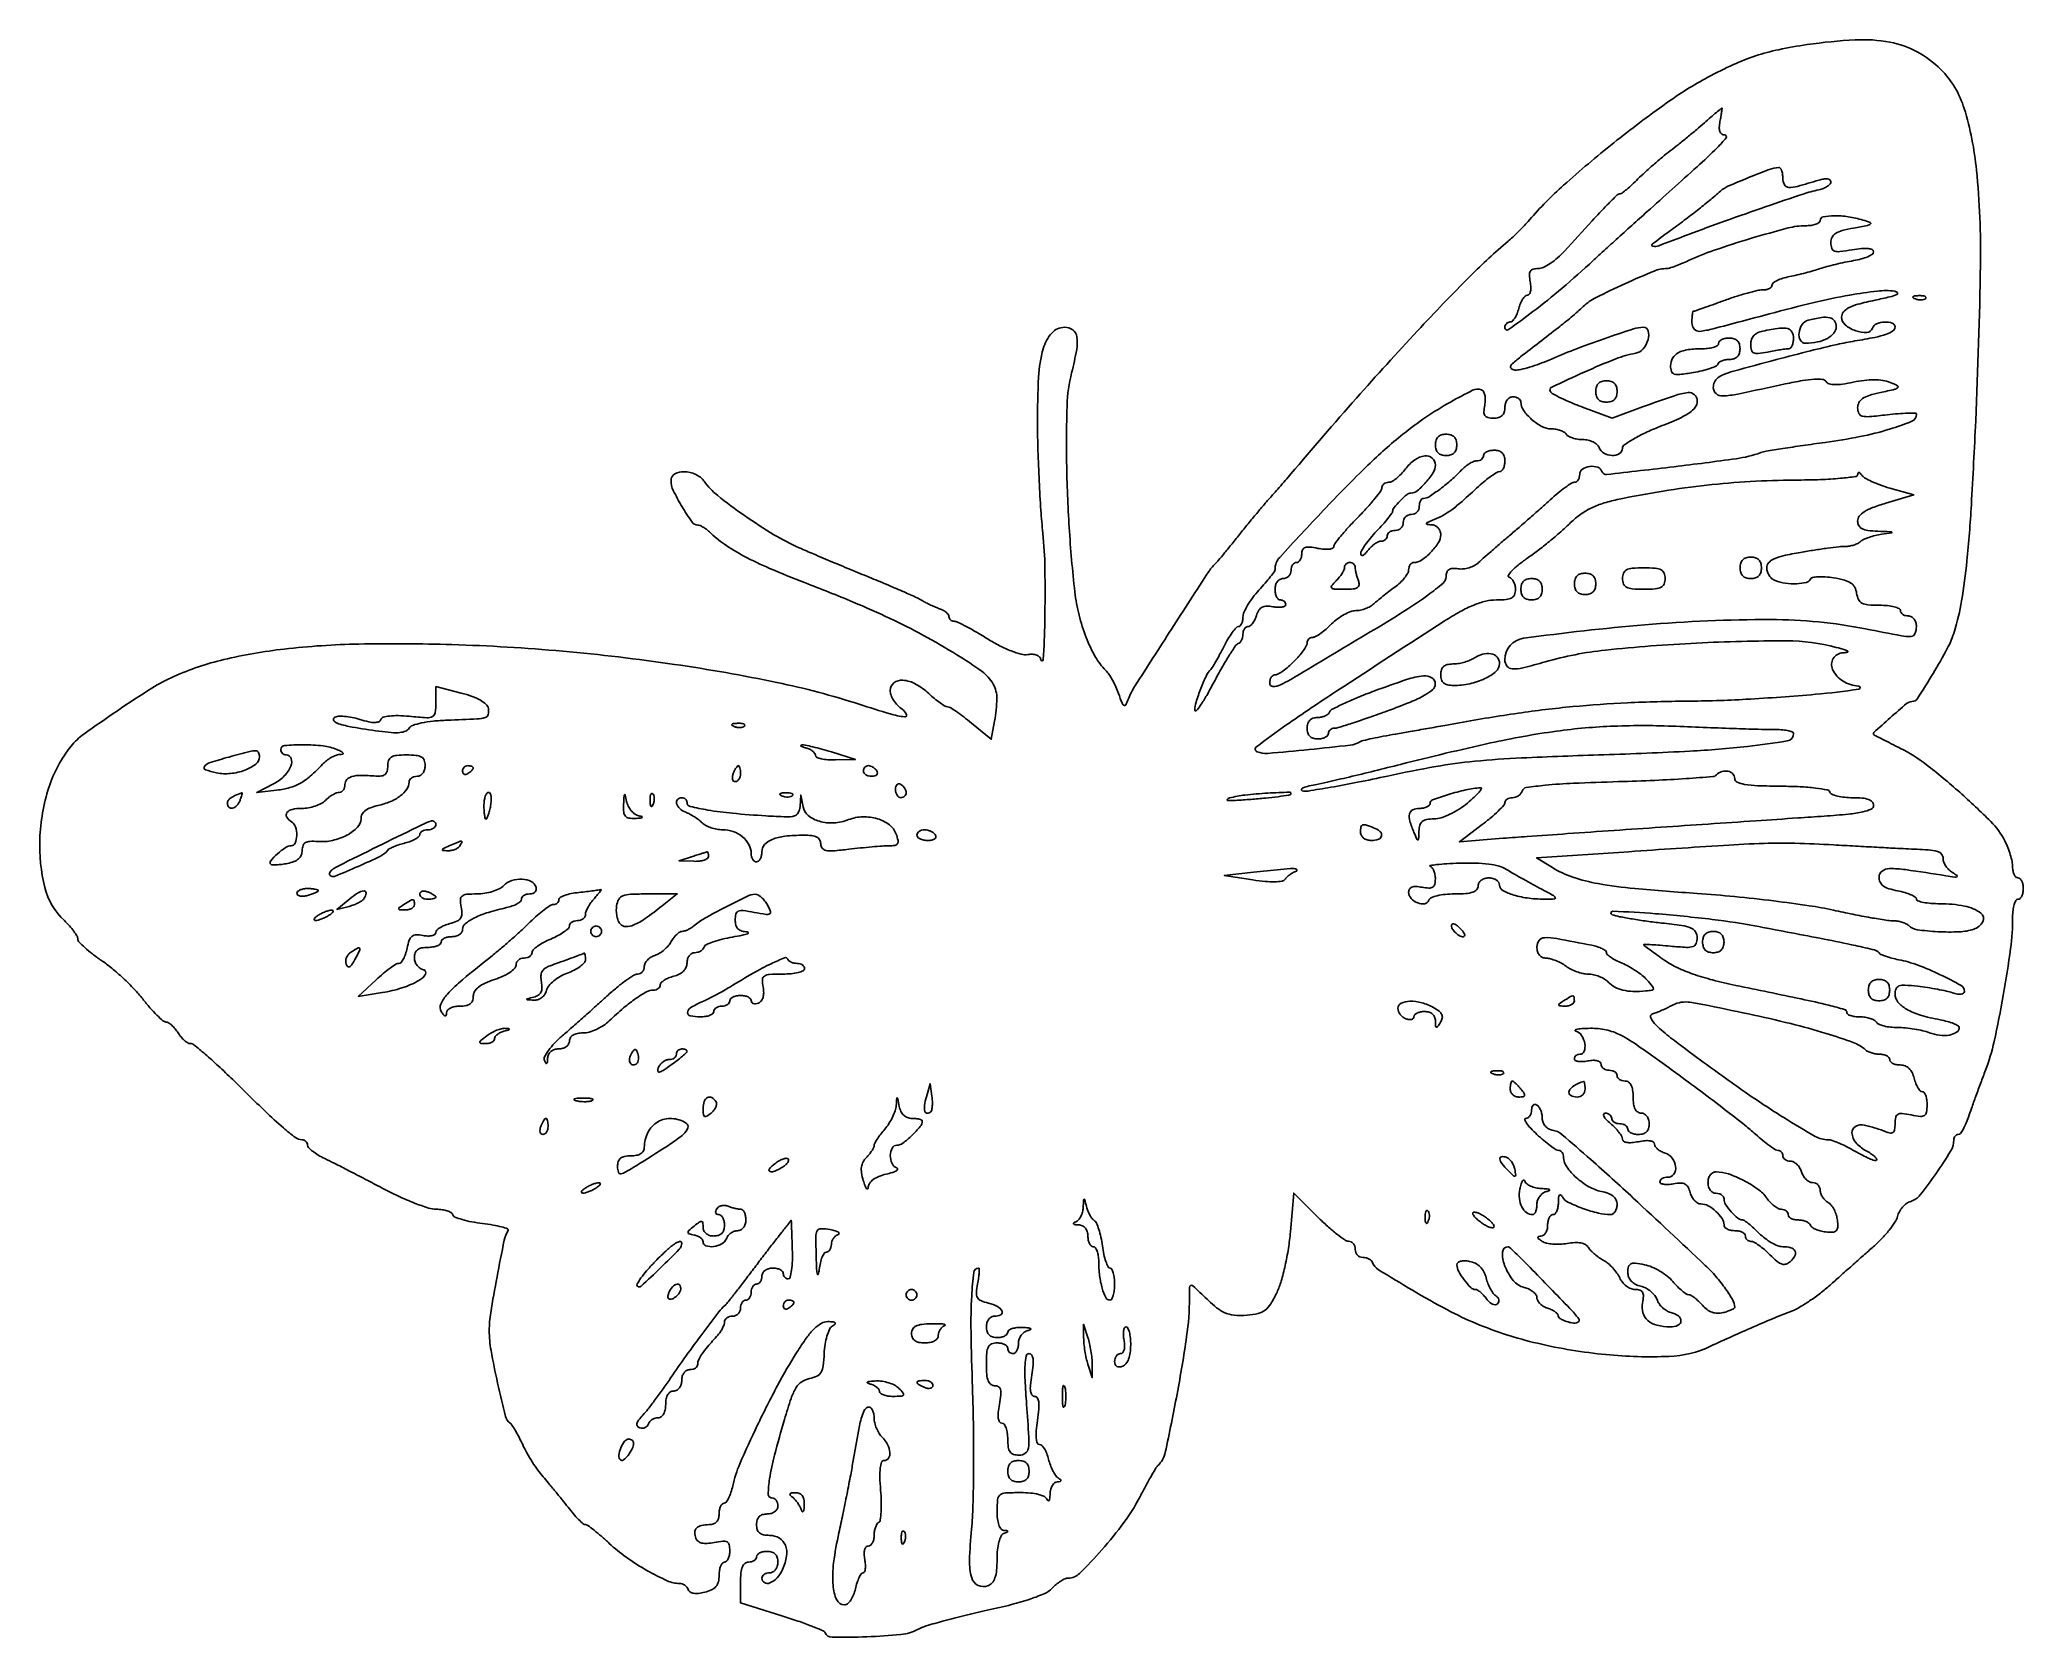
# Model space of a CAD drawing. Extents: x 0 to 371, y 0 to 299.
import ezdxf

# ---------------------------------------------------------------- set-up
doc = ezdxf.new("R2010")
doc.units = 0

msp = doc.modelspace()

# ---------------------------------------------------------------- linework, layer by layer
for points in [[(330.547238, 297.888693, 0.015812), (325.23462, 296.942141, 0.02748), (320.910547, 295.778462, 0.027695), (316.763091, 294.154478, 0.016361), (312, 291.786863, 0.03144), (304.167081, 286.909953, 0.013615), (294.364664, 279.504831, 0.013598), (284.997756, 271.592812, 0.032148), (278.588942, 265.087571, -0.010264), (277.650669, 264.047912, -0.007249), (276.556222, 262.917444, -0.007319), (275.478058, 261.866841, -0.015282), (274.602453, 261.087571, 0.023211), (267.517852, 254.578277, 0.007527), (257.648623, 244.323206, 0.006939), (246.225954, 231.745181, 0.005185), (233.974071, 217.578598, -0.002206), (232.916901, 216.341393, -0.001855), (231.786133, 215.039616, -0.001871), (230.744744, 213.858622, -0.005173), (230, 213.037649, 0.01116), (229.179499, 212.11111, 0.002291), (227.775586, 210.437123, 0.00241), (226.162337, 208.476382, 0.002264), (224.533909, 206.459051, -0.001531), (222.975645, 204.52284, -0.002168), (221.576021, 202.809846, -0.00123), (220.384765, 201.37193, -0.030977), (220.033909, 201, 0.060411), (218.648265, 199.346562, 0.00087), (211.646684, 188.544649, 0.00108), (204.78923, 177.874155, 0.047049), (203.568247, 175.5, -0.023035), (203.063974, 174.391819, -0.418902), (202.728757, 174.286541, -0.180936), (202.384873, 174.675701, -0.007219), (201.722861, 176.482143, 0.023067), (201.222373, 177.724506, 0.019391), (200.582251, 178.991361, 0.019831), (199.906101, 180.103407, 0.049902), (199.306384, 180.836473, -0.067889), (197.380285, 183.371033, -0.035134), (195.668019, 186.970493, -0.032824), (194.335701, 191.156292, -0.032369), (193.555078, 195.5, -0.012515), (192.492678, 207.53157, -0.012071), (192.017208, 219.746982, -0.011451), (192.104099, 230.424932, -0.053687), (192.949732, 236.5, 0.015744), (193.892748, 240.837178, 0.084611), (193.925948, 243.244707, 0.199938), (193.154783, 244.503353, 0.157899), (191.62132, 245, 0.214902), (189.226566, 243.920888, 0.113015), (187.633089, 240.997049, 0.055672), (186.763451, 235.698911, 0.01425), (186.563667, 227, 0.006364), (186.65609, 221.940118, 0.004438), (186.883679, 216.234375, 0.004477), (187.199568, 210.765308, 0.009254), (187.563667, 206.5, -0.022741), (187.949533, 199.876329, -0.007194), (187.93298, 189.969739, -0.011918), (187.648275, 182.836843, -0.903861), (187.18338, 182.819551, 0.156729), (186.943286, 183.317836, 0.10887), (186.421563, 183.670166, 0.082695), (185.663224, 183.833441, 0.051022), (184.75, 183.783255, -0.104137), (183.515706, 183.84585, -0.028361), (181.649003, 184.453914, -0.026304), (179.484918, 185.431275, -0.02021), (177.230583, 186.713704, 0.007748), (175.140696, 187.97252, 0.010641), (173.22101, 189.03465, 0.007596), (171.595559, 189.858051, 0.113913), (170.980583, 190, -0.088876), (170.606193, 190.067078, -0.094963), (170.288046, 190.25949, -0.099927), (170.075205, 190.546367, -0.110223), (170, 190.883369, 0.159687), (169.875191, 191.264197, 0.059674), (169.485937, 191.679855, 0.051373), (168.91962, 192.064248, 0.042458), (168.25, 192.354336, -0.0178), (167.471028, 192.647134, -0.010894), (166.573437, 193.044664, -0.010916), (165.700681, 193.477657, -0.019037), (165, 193.879249, 0.032459), (164.020135, 194.406456, 0.00324), (161.590625, 195.497939, 0.004065), (158.673225, 196.757717, 0.003219), (155.5, 198.073453, -0.001646), (152.0347, 199.49753, -0.00124), (148.234375, 201.084982, -0.001253), (144.669137, 202.595156, -0.002894), (142, 203.751963, -0.03175), (137.263785, 206.207054, -0.017019), (131.737155, 209.794416, -0.015668), (126.737785, 213.525334, -0.068264), (124.193296, 216.191599, 0.128555), (122.622442, 217.486424, 0.101644), (120.471443, 217.992499, 0.134606), (118.702373, 217.561221, 0.272475), (118, 216.368034, 0.112234), (118.430206, 214.475608, 0.023108), (120.060942, 211.442232, 0.018095), (121.930678, 208.56125, 0.244437), (123.010131, 208, -0.102319), (123.424995, 207.914205, -0.031607), (123.996503, 207.623144, -0.030137), (124.610432, 207.208074, -0.028973), (125.178571, 206.717087, 0.042968), (128.00858, 204.406361, 0.027444), (131.644827, 202.207027, 0.020928), (136.454492, 199.900023, 0.009179), (143, 197.232103, -0.005933), (152.075743, 193.601397, -0.012498), (159.011987, 190.525433, -0.014446), (165.112351, 187.416761, -0.011567), (171.5, 183.731282, -0.021253), (176.182834, 180.60301, -0.106149), (178.271891, 178.25851, -0.134172), (178.96335, 175.545891, -0.042096), (178.535643, 171.338303), (177.897853, 167.93859), (174.221083, 170.969295, 0.010103), (172.753277, 172.130185, 0.013872), (171.384722, 173.10973, 0.010542), (170.217903, 173.861573, 0.138707), (169.728512, 174, -0.139564), (169.267874, 174.131131, -0.015993), (168.360363, 174.734375, -0.018305), (167.308702, 175.542592, -0.013955), (166.216574, 176.5, 0.061629), (163.766927, 178.265768, 0.106519), (161.370144, 178.978981, 0.185085), (159.702976, 178.483221, 0.233017), (159, 177.056704, 0.093028), (159.160925, 176.19926, 0.048718), (159.652861, 175.226969, 0.04614), (160.372257, 174.296151, 0.052447), (161.222506, 173.556704, -0.127908), (162.052275, 172.582193, -0.591663), (161.72433, 172.120508, -0.043909), (159.017917, 172.67792, -0.005306), (153.204308, 174.485791, 0.026871), (137.805892, 178.555321, 0.014815), (118.62529, 181.946953, 0.014112), (97.733334, 184.406051, 0.014661), (77, 185.643748, 0.012358), (59.575683, 185.741177, 0.023753), (45.641999, 184.811539, 0.029514), (34.319186, 182.831413, 0.046828), (25, 179.683782, 0.035402), (20.866775, 177.478699, 0.008736), (14.424228, 173.273072, 0.006886), (8.122136, 168.872383, 0.067431), (5.770845, 166.646491, 0.092293), (1.602295, 158.907186, 0.067865), (-0.092714, 149.291208, 0.071674), (0.859054, 140.185557, 0.143309), (4.498479, 134.001429, -0.020594), (5.45777, 133.02281, -0.024843), (6.271636, 132.025718, -0.02468), (6.862089, 131.135293, -0.129658), (7.021984, 130.575686, 0.186116), (7.256451, 130.002769, 0.018785), (8.32689, 128.950677, 0.021529), (9.750451, 127.760997, 0.015506), (11.433346, 126.554279, -0.025191), (13.356332, 125.118229, -0.014769), (15.514069, 123.220602, -0.01475), (17.565131, 121.19002, -0.024234), (19.161362, 119.342135, 0.013241), (20.513763, 117.705136, 0.018377), (21.815802, 116.317854, 0.015056), (22.950435, 115.260358, 0.172334), (23.509453, 115.037856, -0.134851), (23.982458, 114.888648, -0.040132), (24.589279, 114.42362, -0.037046), (25.215525, 113.768207, -0.032596), (25.767927, 113, 0.034879), (26.323603, 112.234628, 0.039491), (26.959504, 111.5875, 0.043231), (27.579705, 111.136441, 0.136436), (28.070416, 111, -0.171976), (28.727374, 110.767152, -0.006042), (30.833391, 109.017187, -0.010596), (33.286905, 106.836492, -0.007145), (35.996949, 104.25, 0.002473), (42.062355, 98.351839, 0.012968), (45.495929, 95.213284, 0.018863), (47.750557, 93.401646, 0.161165), (48.964267, 93, -0.094181), (49.359619, 92.924864, -0.09667), (49.695753, 92.710192, -0.099002), (49.920751, 92.389868, -0.104118), (50, 92.01342, 0.197277), (50.195435, 91.537367, 0.03236), (50.954687, 90.861997, 0.031398), (52.005387, 90.143913, 0.023078), (53.25, 89.479094, -0.0062), (54.980184, 88.628651, -0.001623), (57.734126, 87.221081, -0.001648), (60.860165, 85.597446, -0.001687), (63.95128, 83.965674, 0.013739), (67.003143, 82.447514, 0.015556), (70.011391, 81.164917, 0.014887), (72.619917, 80.235892, 0.078252), (74.117947, 80, -0.035121), (75.182297, 79.925145, -0.045359), (76.13539, 79.700896, -0.052494), (76.855623, 79.373515, -0.18133), (77.172742, 78.981774, 0.221614), (77.580597, 78.550874, 0.022598), (78.945443, 78.081092, 0.024852), (80.706944, 77.656334, 0.017261), (82.730852, 77.345471, -0.013119), (84.702643, 77.059305, -0.023861), (86.291835, 76.707144, -0.02359), (87.42237, 76.34131, -0.472076), (87.524957, 76.040381, 0.088298), (86.792628, 74.193131, 0.003825), (85.447498, 67.333886, 0.005968), (84.272619, 60.652369, 0.040489), (84.000818, 57.312053, 0.044376), (84.332728, 53.568772, 0.010851), (85.556588, 47.494855, 0.005442), (87.025574, 41.260811, 0.18047), (87.879302, 40.011306, -0.095751), (88.248604, 39.627064, -0.011289), (88.873359, 38.612794, -0.013177), (89.563897, 37.358166, -0.010443), (90.245374, 35.968419, 0.019553), (91.031693, 34.436115, 0.013173), (92.041918, 32.749142, 0.013282), (93.10725, 31.166514, 0.025541), (94.05665, 29.968419, -0.006002), (95.066478, 28.791584, -0.002945), (96.325224, 27.270411, -0.002922), (97.614612, 25.674442, -0.004244), (98.732068, 24.25, 0.013317), (99.745752, 23.005029, 0.01873), (100.719239, 21.954688, 0.015205), (101.566951, 21.156221, 0.183283), (101.97881, 21, -0.158912), (102.427243, 20.853785, -0.009084), (103.599641, 19.965212, -0.013139), (104.97051, 18.82688, -0.009218), (106.455372, 17.477318, 0.035826), (109.589013, 14.919784, 0.023965), (113.499915, 12.440667, 0.021964), (117.27643, 10.507427, 0.107716), (119.604496, 10, -0.086384), (120.103088, 9.913212, -0.069464), (120.585744, 9.659855, -0.069601), (120.97969, 9.284625, -0.087471), (121.219314, 8.842059, 0.176847), (121.567244, 8.404537, 0.098861), (122.213799, 8.167194, 0.067497), (123.138121, 8.148754, 0.032777), (124.302647, 8.361112, 0.046456), (125.595982, 8.816794, 0.108498), (126.409974, 9.432706, 0.117431), (126.85328, 10.298741, 0.0599), (127, 11.519052, -0.038433), (127.073133, 12.469095, -0.057437), (127.29375, 13.271222, -0.075489), (127.617111, 13.818277, -0.225263), (128, 14, 0.200634), (128.382108, 14.159759, 0.084936), (128.70625, 14.624219, 0.064982), (128.926481, 15.311594, 0.0451), (129, 16.125, 0.054585), (128.878569, 17.234005, 0.219696), (128.47616, 17.762643, 0.149788), (127.691568, 17.913755, 0.022579), (126.090453, 17.668091, -0.03172), (124.767586, 17.48979, -0.073463), (123.770943, 17.565786, -0.106911), (123.077431, 17.888709, -0.1398), (122.659354, 18.445325, -0.093445), (122.456039, 19.562262, -0.194849), (122.787582, 20.366157, -0.149599), (123.67812, 20.850073, -0.050233), (125.166667, 21, 0.086866), (125.939254, 21.135244, 0.121151), (126.520833, 21.522727, 0.114358), (126.878158, 22.155257, 0.071747), (127, 23, -0.044077), (127.067622, 23.765608, -0.06388), (127.27041, 24.4125, -0.083673), (127.568711, 24.850101, -0.204147), (127.920545, 25, 0.239988), (128.321017, 25.203965, 0.041382), (128.777108, 25.954687, 0.037159), (129.20758, 27.00509, 0.025432), (129.543826, 28.25, -0.049025), (130.878056, 32.402047, -0.009623), (134.136393, 39.541762, -0.010832), (137.946877, 47.060998, -0.017625), (141.539565, 53.25, -0.014995), (143.350817, 55.948212, -0.042227), (144.823245, 57.676676, -0.06409), (146.113587, 58.66333, -0.133752), (147.327077, 58.984687, -0.01577), (148.348564, 58.945254, -0.186004), (148.701982, 58.779765, -0.422854), (148.693079, 58.525778, -0.042713), (148.158274, 58.118981, 0.143983), (147.629875, 57.516385, 0.036353), (147.164187, 56.283722, 0.034057), (146.817537, 54.736829, 0.02869), (146.658274, 53.065463, -0.018976), (146.47971, 50.70754, -0.103508), (146.079607, 49.499432, -0.1538), (145.309221, 48.796716, -0.058716), (143.913644, 48.338899, 0.098209), (142.463669, 47.733573, 0.108117), (141.412024, 46.636217, 0.055748), (140.473571, 44.629047, 0.009838), (139.217649, 40.657729, 0.007563), (137.372897, 34.030698, 0.024705), (136.437755, 29.577151, 0.035033), (136.18654, 26.714563, 0.419347), (136.888709, 26, -0.133952), (137.312492, 25.884392, -0.100469), (137.673558, 25.559375, -0.087315), (137.916519, 25.073198, -0.072438), (138, 24.5, -0.130775), (137.846791, 23.924246, -0.10214), (137.416667, 23.4375, -0.08892), (136.769411, 23.111864, -0.072314), (136, 23, 0.072254), (135.126841, 22.873159, 0.124864), (134.5, 22.5, 0.124864), (134.126841, 21.873159, 0.072254), (134, 21, 0.075169), (134.140375, 20.071547, 0.146682), (134.554077, 19.45554, 0.125114), (135.292163, 19.108808, 0.047596), (136.432612, 19, -0.135067), (138.264708, 18.495893, -0.168844), (139.393014, 17.15427, -0.130213), (139.611565, 15.095186, -0.068683), (138.870402, 12.614909, -0.076052), (137.843688, 11.045542, -0.11155), (136.503889, 10.094163, -0.23445), (135.483175, 10.160908, -0.267338), (135, 11, -0.148195), (135.115568, 11.381354, -0.098894), (135.440625, 11.70625, -0.082425), (135.926543, 11.925306, -0.064853), (136.5, 12, 0.130775), (137.075754, 12.153209, 0.10214), (137.5625, 12.583333, 0.08892), (137.888136, 13.230589, 0.072314), (138, 14, 0.072254), (137.873159, 14.873159, 0.124864), (137.5, 15.5, 0.124864), (136.873159, 15.873159, 0.072254), (136, 16, 0.048028), (135.234582, 15.926307, 0.068025), (134.5875, 15.70625, 0.088204), (134.151477, 15.381882, 0.191087), (134, 15, -0.148195), (133.884432, 14.618646, -0.098894), (133.559375, 14.29375, -0.082425), (133.073457, 14.074694, -0.064853), (132.5, 14, 0.172266), (131.820135, 13.758601, 0.129367), (131.348066, 13.112676, 0.071697), (131.078293, 11.963983, 0.021884), (131, 10.176059), (131, 6.352118), (138.75, 3.946779, -0.00733), (141.744044, 2.969186, -0.011032), (144.321354, 2.02161, -0.006089), (146.441909, 1.158457, -0.193319), (146.833333, 0.77072, 0.298415), (148.119203, -0.07651, 0.00954), (154.653485, 0.031271, 0.015572), (161.008125, 0.45585, 0.096059), (164.133478, 1.386405, -0.0458), (165.741298, 2.046143, -0.007154), (169.038538, 3.006917, -0.007909), (172.971464, 4.025465, -0.006819), (177.133478, 4.973478, 0.009856), (181.705062, 6.044019, 0.019261), (185.292172, 7.107646, 0.022223), (187.942907, 8.139459, 0.100743), (189.288955, 9.093233, -0.031533), (190.065642, 9.822939, -0.032667), (190.919192, 10.439887, -0.034571), (191.724579, 10.870963, -0.105976), (192.326547, 11, 0.198355), (194.41311, 11.86166, 0.015621), (198.618657, 16.319315, 0.022092), (202.73819, 21.404332, 0.038517), (205.617613, 26, -0.003709), (206.761286, 28.143461, -0.005264), (207.812493, 30.03125, -0.003074), (208.72326, 31.604521, -0.073813), (209.041936, 32, 0.155167), (210.476484, 34.518635, 0.005689), (212.670454, 45.426383, 0.010944), (214.467299, 56.20232, 0.035348), (214.994105, 63.438561, -0.007081), (215.025738, 65.394836, -0.273599), (215.250385, 65.749631, -0.314721), (215.641959, 65.695408, -0.008633), (216.951993, 64.438561, 0.01622), (219.648709, 61.928788, 0.067137), (221.502826, 60.706069, 0.089825), (223.33147, 60.200456, 0.043359), (225.769507, 60.190891, 0.036318), (227.866152, 60.51924, 0.107119), (229.177892, 61.138987, 0.094585), (230.206626, 62.294576, 0.02461), (231.38175, 64.5, 0.040006), (232.149321, 66.536818, 0.015502), (232.894096, 69.460675, 0.015231), (233.509004, 72.69356, 0.018222), (233.883313, 75.770381), (234.5, 83.040763), (239, 78.553112, 0.012537), (240.814727, 76.831922, 0.016911), (242.545312, 75.374094, 0.013983), (244.036605, 74.267754, 0.14708), (244.75, 74.032731, -0.118157), (245.226856, 73.905161, -0.097817), (245.632812, 73.56899, -0.089919), (245.905538, 73.0754, -0.081538), (246, 72.5, 0.09335), (246.107842, 71.92741, 0.096425), (246.416146, 71.440625, 0.099164), (246.876128, 71.114816, 0.105033), (247.416667, 71, -0.05548), (247.98324, 70.936939, -0.057436), (248.515104, 70.750927, -0.063746), (248.935049, 70.476689, -0.123219), (249.166667, 70.152093, 0.161086), (250.381482, 68.692105, 0.005734), (256.706991, 64.849426, 0.011552), (263.263172, 61.170639, 0.023254), (268.622603, 58.636152, 0.041372), (280.109996, 54.924243, 0.033313), (292.919717, 52.814394, 0.033936), (304.68872, 52.475415, 0.100546), (312.5, 54.382569, -0.003995), (316.458158, 56.206958, -0.003719), (320.540458, 58.012741, -0.003875), (324.387575, 59.645095, -0.006727), (327.610008, 60.93247, 0.040982), (329.088803, 61.644156, 0.015799), (331.017407, 62.85883, 0.015518), (333.036067, 64.314303, 0.018486), (334.842418, 65.813334, -0.000688), (336.708476, 67.477532, -0.000418), (338.91947, 69.440589, -0.000419), (341.11599, 71.384229, -0.00074), (342.932837, 72.984416, 0.021944), (344.492226, 74.479889, 0.022647), (345.897368, 76.091222, 0.023095), (346.981751, 77.592053, 0.083593), (347.452751, 78.667766, -0.067563), (347.80783, 79.554643, -0.052367), (348.41317, 80.401878, -0.053463), (349.163137, 81.085221, -0.081377), (349.94726, 81.483261, 0.14926), (351.673159, 82.673319, 0.015304), (354.668696, 86.694998, 0.015831), (357.404678, 90.889909, 0.137423), (358, 93.015023, -0.083125), (358.062974, 93.391195, -0.092713), (358.244464, 93.710663, -0.100583), (358.514789, 93.924288, -0.117608), (358.832219, 94, 0.23203), (359.218807, 94.189608, 0.031839), (359.736805, 94.954688, 0.03118), (360.269249, 96.005052, 0.021601), (360.743014, 97.25, -0.005131), (361.300336, 98.873424, -0.001871), (362.121625, 101.160938, -0.001855), (363.038502, 103.656057, -0.002217), (363.92156, 106, 0.037069), (365.530668, 111.379936, 0.010311), (367.244812, 120.017813, 0.0105), (368.605752, 128.76891, 0.033333), (369, 134.676135, -0.028484), (369.07261, 135.949664, -0.044613), (369.29375, 137.023615, -0.055749), (369.614816, 137.775402, -0.270253), (370, 138, 0.191087), (370.381882, 138.151477, 0.088204), (370.70625, 138.5875, 0.068025), (370.926307, 139.234582, 0.048028), (371, 140, 0.048028), (370.926307, 140.765418, 0.068025), (370.70625, 141.4125, 0.088204), (370.381882, 141.848523, 0.191087), (370, 142, -0.194937), (369.618032, 142.154802, -0.086917), (369.29375, 142.602088, -0.06679), (369.073621, 143.265177, -0.04682), (369, 144.04966, 0.051597), (368.898063, 145.034849, 0.021443), (368.567901, 146.332819, 0.020943), (368.092174, 147.704481, 0.025387), (367.529026, 148.94387, 0.076867), (364.903729, 152.53938, 0.015307), (359.098445, 158.013772, 0.016764), (352.824288, 163.212508, 0.048382), (348.050709, 166.216762, -0.000551), (346.277854, 167.108707, -0.000805), (344.718641, 167.89847, -0.000385), (343.393371, 168.573705, -0.014435), (343.097857, 168.735477, -0.504362), (343.047637, 169.203892, -0.004497), (346.104483, 171.963537, -0.006168), (349.1683, 174.613088, -0.170615), (350.145754, 174.984027, 0.248476), (351.217432, 175.58604, 0.006931), (354.121892, 180.23908, 0.014165), (356.767227, 184.90416, 0.047248), (358.114391, 188.152959, 0.033823), (359.447368, 193.819447, 0.015713), (360.442328, 201.313486, 0.01061), (361.27425, 211.775251, 0.003311), (362.084982, 227.5, 0.007123), (362.978542, 256.650113, 0.028852), (362.24527, 274.399138, 0.049129), (359.940911, 285.935233, 0.123132), (355.556432, 293.243568, 0.072659), (351.12164, 296.547782, 0.078065), (346.032494, 298.344903, 0.058995), (339.518071, 298.774111, 0.023163)], [(314.244751, 283.5, 0.034975), (314.112117, 282.390344, 0.097509), (314.225218, 281.617767, 0.158542), (314.574227, 281.162679, 0.149031), (315.133423, 280.985884, -0.622208), (315.386863, 280.457572, -0.031258), (313.730732, 278.600953, -0.011263), (309.965425, 275.040868, -0.001094), (300.63716, 266.647741, 0.000644), (297.771499, 264.074016, 0.000596), (294.836289, 261.424649, 0.000594), (292.228076, 259.059151, 0.00199), (290.526696, 257.5, -0.009986), (284.702929, 252.33195, -0.013767), (279.258205, 247.944193, -0.008632), (274.666317, 244.571386, -0.608659), (274, 244.915971, -0.089292), (274.074506, 245.329848, -0.09511), (274.288153, 245.681566, -0.099864), (274.606715, 245.916876, -0.109722), (274.980948, 246, 0.196992), (275.401511, 246.172385, 0.05533), (275.858059, 246.734375, 0.046776), (276.277157, 247.542915, 0.034719), (276.589356, 248.5, -0.035689), (276.903591, 249.457034, -0.047726), (277.328649, 250.265625, -0.056603), (277.793853, 250.826482, -0.193686), (278.224985, 251, 0.255556), (278.573379, 251.19051, 0.090492), (278.79662, 251.734375, 0.062244), (278.865182, 252.542108, 0.037326), (278.755249, 253.5, -0.032901), (278.59766, 254.77364, -0.149218), (278.772657, 255.492095, -0.19726), (279.282906, 255.876861, -0.064234), (280.237462, 256, 0.112482), (281.190834, 256.217224, 0.03396), (282.491052, 256.954687, 0.032127), (283.879803, 258.006194, 0.029985), (285.156751, 259.25, -0.001209), (290.325921, 264.899702, -0.006743), (293.145575, 267.884739, -0.005895), (295.013167, 269.764352, -0.196683), (295.589048, 270, 0.165088), (295.927322, 270.114819, 0.009515), (296.795806, 270.807813, 0.013659), (297.809352, 271.696447, 0.009556), (298.904041, 272.75, -0.010938), (300.192927, 273.983607, -0.00616), (301.807617, 275.426562, -0.006145), (303.473938, 276.843475, -0.010002), (304.926582, 278, 0.00552), (306.405496, 279.155936, 0.003216), (308.155174, 280.573438, 0.003214), (309.889656, 282.015965, 0.00543), (311.322325, 283.25, -0.002057), (312.529693, 284.304241, -0.003305), (313.568899, 285.192187, -0.000664), (314.488068, 285.965032, -0.176243), (314.584189, 286, -0.450803), (314.630191, 285.947946, -0.002915), (314.541597, 285.265625, -0.008473), (314.418077, 284.458698, -0.005011)], [(326, 272.883423, 0.126807), (326.308808, 271.685367, 0.259293), (327.106394, 271.186597, 0.080594), (328.776456, 271.370036, 0.007577), (332.75, 272.535898, -0.035958), (333.642224, 272.74355, -0.072754), (334.361862, 272.751846, -0.120269), (334.824675, 272.570678, -0.244265), (335, 272.233209, -0.184854), (334.839565, 271.814087, -0.063232), (334.339063, 271.380976, -0.052528), (333.611169, 271.000098, -0.03997), (332.75, 270.736324, 0.025783), (329.781702, 269.918402, 0.002627), (322.862957, 267.581852, 0.003544), (315.27199, 264.91347, 0.00455), (308.329445, 262.346012, -0.002338), (302.784416, 260.267441, -0.134496), (301.708357, 260.174045, -0.650648), (301.607729, 260.591893, -0.006637), (304.823298, 262.986958, 0.004309), (307.572503, 265.014827, 0.005757), (310.030335, 266.905343, 0.006233), (312.270322, 268.715414, 0.007164), (314.361591, 270.5, -0.077099), (315.744134, 271.380074, -0.006716), (319.592997, 273.005288, -0.007343), (323.465125, 274.513515, -0.064809), (325.25, 274.926363, -0.260959), (325.537316, 274.800576, -0.074075), (325.779688, 274.356625, -0.054247), (325.945513, 273.689, -0.03378)], [(341, 265.067357, -0.018296), (342.3583, 264.614369, -0.572023), (342.407929, 264.330572, -0.12913), (341.846465, 264.060811, -0.003814), (339.25, 263.57914, 0.019945), (337.102032, 263.108538, 0.080059), (335.875617, 262.567687, 0.137191), (335.232354, 261.838676, 0.113056), (335, 260.824204, 0.078889), (335.167382, 259.769942, 0.238418), (335.665526, 259.269407, 0.109931), (336.682044, 259.166683, 0.012275), (339, 259.5, -0.018299), (340.705031, 259.724255, -0.046439), (341.952894, 259.725964, -0.077205), (342.737262, 259.529399, -0.30145), (343, 259.133211, -0.250543), (342.763335, 258.690555, -0.042853), (341.898438, 258.214478, -0.037912), (340.686556, 257.783414, -0.025469), (339.25, 257.469664, 0.009795), (337.631302, 257.168936, 0.007416), (335.867188, 256.777948, 0.007504), (334.221355, 256.361294, 0.017256), (333, 255.986876, -0.012776), (331.810997, 255.610691, -0.006267), (330.279688, 255.18963, -0.006214), (328.676776, 254.791632, -0.008982), (327.25, 254.48307, 0.025637), (326.005064, 254.170109, 0.037669), (324.954687, 253.759261, 0.042281), (324.204942, 253.317286, 0.243027), (324, 252.920545, -0.184434), (323.865809, 252.569127, -0.090322), (323.481791, 252.27041, -0.070185), (322.910934, 252.067958, -0.050209), (322.235883, 252, 0.057483), (321.232927, 251.884312, 0.009997), (319.382644, 251.4125, 0.010746), (317.224245, 250.765683, 0.009445), (315, 250, -0.001455), (312.883577, 249.233393, -0.002277), (311.057981, 248.5875, -0.000603), (309.462541, 248.033355, -0.083465), (309.264117, 248, 0.362355), (309.159568, 247.912781, 0.014025), (309.077584, 247.378255, 0.019324), (309.019015, 246.694909, 0.011715), (309, 245.883423, 0.172274), (309.432414, 244.665654, 0.255461), (310.457208, 244.246594, 0.036415), (312.96442, 244.715394, 0.00104), (323.5, 247.514968, -0.006931), (331.864106, 249.632347, -0.013886), (338.536053, 251.028701, -0.016506), (343.692087, 251.78441, -0.061895), (346.957454, 251.748134, -0.186058), (347.436731, 251.484652, -0.497428), (347.363955, 251.16364, -0.046754), (346.027753, 250.704103, -0.006962), (343.25, 250.071624, 0.011711), (340.054279, 249.311984, 0.053603), (338.274106, 248.633986, 0.108561), (337.338704, 247.866235, 0.168375), (337, 246.888947, 0.224934), (337.680224, 245.453395, 0.086585), (339.650771, 244.34324, 0.097535), (341.721737, 244.03901, 0.30946), (342.780686, 244.842059, -0.220234), (343.529241, 245.63709, -0.082335), (345.0621, 245.976091, -0.094386), (346.484911, 245.783036, -0.322457), (347, 245.067388, -0.246465), (346.613144, 244.330252, -0.067135), (345.402201, 243.714931, -0.035146), (343.235341, 243.125017, -0.008057), (339.5, 242.447519, 0.015428), (336.176442, 241.793969, 0.004729), (331.199811, 240.605203, 0.003945), (324.795942, 238.957568, 0.001993), (316.75, 236.785242, 0.026908), (314.970305, 236.19252, 0.076536), (313.844579, 235.535853, 0.113107), (313.22194, 234.741321, 0.110304), (313, 233.747519, 0.213516), (313.516325, 232.593539, 0.197038), (314.745623, 232.15831, 0.039055), (317.592857, 232.521537, 0.002112), (326.467162, 234.405447, -0.009818), (329.68455, 235.036808, -0.028981), (331.921798, 235.297931, -0.040465), (333.43349, 235.263699, -0.232481), (334.092643, 234.8501, 0.187383), (334.649739, 234.429441, 0.063377), (335.672588, 234.275169, 0.042195), (337.155688, 234.36609, 0.016142), (339.192528, 234.732209, -0.022763), (341.243614, 235.072929, -0.031069), (343.113811, 235.179607, -0.035303), (344.744488, 235.055903, -0.059458), (346.067046, 234.696886, -0.01875), (347.47015, 234.068041, -0.506524), (347.530727, 233.723933, -0.145778), (346.978318, 233.409236, -0.004008), (344.25, 232.798285, 0.021009), (342.160036, 232.255067, 0.074382), (340.912344, 231.660354, 0.123906), (340.242262, 230.913032, 0.121696), (340, 229.932415, 0.113269), (340.235771, 228.90501, 0.225443), (340.87229, 228.394298, 0.079858), (342.222892, 228.29509, 0.007735), (345.5, 228.628946, -0.009503), (347.60902, 228.83627, -0.016021), (349.384375, 228.919674, -0.009982), (350.803412, 228.912494, -0.406903), (351, 228.710923, -0.304492), (350.139919, 227.429546, -0.022636), (345.967962, 225.938543, -0.02535), (340.441677, 224.543412, -0.016138), (333.896605, 223.458118, 0.002683), (329.733152, 222.882362, 0.003691), (325.997705, 222.317176, 0.002375), (322.867699, 221.804682, 0.043893), (321.896605, 221.551775, -0.051214), (317.280173, 220.421247, -0.004813), (305.682614, 218.926233, -0.001344), (293.040048, 217.454531, -0.353522), (292.166667, 218.009938, 0.233466), (291.364943, 218.814753, 0.113075), (289.883166, 218.968538, 0.116897), (288.515454, 218.46227, 0.250963), (288, 217.5, -0.063617), (287.926735, 216.9265, -0.081538), (287.711594, 216.440625, -0.098485), (287.392618, 216.115529, -0.150768), (287.018192, 216, 0.142378), (286.454801, 215.836252, 0.014354), (285.284723, 215.045312, 0.017082), (283.923438, 213.994723, 0.012795), (282.495731, 212.75, -0.003441), (280.84322, 211.253966, -0.001839), (278.781335, 209.426563, -0.00183), (276.662565, 207.576319, -0.002856), (274.822959, 206, 0.001865), (273.123969, 204.55, 0.001865), (271.435995, 203.0875, 0.001822), (269.971961, 201.800001, 0.007403), (269.09542, 201, -0.068727), (268.319534, 200.449193, -0.045597), (267.307717, 200.034493, -0.045332), (266.228582, 199.807593, -0.064519), (265.25, 199.819551, 0.04618), (264.196608, 199.870982, 0.136611), (263.514326, 199.648623, 0.167613), (263.127365, 199.14178, 0.0792), (262.993105, 198.319551, -0.220065), (262.431601, 197.117542, -0.017772), (259.61552, 194.909244, -0.01675), (255.328344, 192.001476, -0.005481), (248.823955, 188, -0.000596), (235.525885, 180.040217, -0.017362), (232.05633, 178.129205, -0.12875), (230.621132, 177.819338, -0.401544), (230, 178.468063, -0.066462), (230.078186, 179.053672, -0.08354), (230.307102, 179.549993, -0.099358), (230.646776, 179.881936, -0.144958), (231.045455, 180, 0.130216), (231.59785, 180.146343, 0.023416), (232.50483, 180.721023, 0.023867), (233.529054, 181.514816, 0.01959), (234.545455, 182.454545, 0.01959), (235.485184, 183.470946, 0.023867), (236.278977, 184.49517, 0.023416), (236.853657, 185.40215, 0.130216), (237, 185.954545, -0.099038), (237.079812, 186.353531, -0.097945), (237.307102, 186.692898, -0.097945), (237.646469, 186.920188, -0.099038), (238.045455, 187, 0.131281), (238.599762, 187.148092, 0.023009), (239.518182, 187.734375, 0.023573), (240.557106, 188.542851, 0.019243), (241.590909, 189.5, -0.036182), (242.697068, 190.456688, -0.034032), (243.951664, 191.265625, -0.035875), (245.164198, 191.826039, -0.090552), (246.116883, 192, 0.05238), (246.989159, 192.091632, 0.037121), (247.93482, 192.367188, 0.037615), (248.808646, 192.771057, 0.062802), (249.460621, 193.25, -0.015639), (250.143962, 193.858757, -0.005539), (251.158216, 194.688021, -0.005491), (252.293007, 195.574802, -0.006433), (253.389192, 196.390073, 0.031368), (254.388394, 197.213626, 0.035511), (255.233075, 198.124415, 0.038176), (255.825497, 198.989518, 0.131789), (256, 199.640073, -0.071011), (256.074185, 200.159787, -0.086465), (256.290392, 200.600521, -0.100284), (256.611589, 200.895175, -0.136444), (256.988569, 201, 0.153295), (258.430273, 201.452649, 0.049428), (260.152801, 202.924903, 0.049504), (261.562025, 204.718815, 0.142693), (262, 206.222241, 0.093411), (261.869094, 206.916826, 0.097169), (261.49499, 207.505271, 0.097894), (260.92898, 207.905609, 0.096355), (260.25, 208.063386, -0.02396), (259.450548, 208.130792, -0.52188), (259.359102, 208.307836, -0.169216), (259.627129, 208.557689, -0.008258), (260.762765, 209.035884, 0.03128), (262.493182, 209.860216, 0.033517), (264.065847, 210.877411, 0.021192), (265.986903, 212.442069, 0.004864), (269.089325, 215.25, -0.014919), (270.300944, 216.303077, -0.019233), (271.477312, 217.192187, -0.017305), (272.49601, 217.851109, -0.135708), (273.034478, 218, 0.1966), (273.403315, 218.150858, 0.086348), (273.716378, 218.5875, 0.06626), (273.928946, 219.234499, 0.04631), (274, 220, 0.072254), (273.873159, 220.873159, 0.124864), (273.5, 221.5, 0.124864), (272.873159, 221.873159, 0.072254), (272, 222, 0.048028), (271.234582, 221.926307, 0.068025), (270.5875, 221.70625, 0.088204), (270.151477, 221.381882, 0.191087), (270, 221, -0.126938), (269.901595, 220.618633, -0.100762), (269.624658, 220.29375, -0.089679), (269.210396, 220.075349, -0.076723), (268.722241, 220, 0.09943), (268.119636, 219.878969, 0.037171), (267.347288, 219.485938, 0.035021), (266.545719, 218.919663, 0.035616), (265.835849, 218.25, -0.026867), (264.040319, 216.495843, -0.019803), (261.879154, 214.746685, -0.015304), (259.815837, 213.303934, -0.145925), (258.796609, 213, 0.181717), (258.492543, 212.885718, 0.091146), (258.234004, 212.559375, 0.071077), (258.058853, 212.073951, 0.051136), (258, 211.5, -0.099038), (257.885486, 210.927543, -0.097945), (257.559375, 210.440625, -0.097945), (257.072457, 210.114514, -0.099038), (256.5, 210, 0.099038), (255.927543, 209.885486, 0.097945), (255.440625, 209.559375, 0.097945), (255.114514, 209.072457, 0.099038), (255, 208.5, -0.099038), (254.885486, 207.927543, -0.097945), (254.559375, 207.440625, -0.097945), (254.072457, 207.114514, -0.099038), (253.5, 207, 0.064853), (252.926543, 206.925306, 0.082425), (252.440625, 206.70625, 0.098894), (252.115568, 206.381354, 0.148195), (252, 206, -0.113217), (251.912501, 205.618535, -0.100251), (251.665196, 205.29375, -0.094072), (251.295455, 205.075826, -0.086463), (250.860243, 205, 0.11302), (250.329883, 204.878567, 0.04167), (249.66506, 204.485938, 0.038672), (248.984545, 203.919623, 0.037549), (248.392046, 203.25, -0.029495), (247.878089, 202.649959, -0.089936), (247.444494, 202.337683, -0.260974), (247.169888, 202.355776, -0.246196), (247.031803, 202.601686, -0.140966), (247.187079, 203.206696, -0.019838), (247.890592, 204.301895, -0.021341), (248.853569, 205.559905, -0.016681), (250, 206.842584, 0.0086), (251.149389, 208.087487, 0.012409), (252.11875, 209.230184, 0.008158), (252.881396, 210.208029, 0.162935), (253, 210.562327, -0.176641), (253.262157, 211.281236, -0.020766), (254.431628, 212.55977, -0.020704), (255.703006, 213.737056, -0.17825), (256.41714, 214, 0.176031), (257.625072, 214.438867, 0.038401), (259.234776, 216.011501, 0.039349), (260.600006, 217.838946, 0.141678), (261, 219.222241, 0.217485), (260.404611, 220.526302, 0.213802), (259.022895, 220.943045, 0.124736), (257.130977, 220.195022, 0.075636), (255.402724, 218.5, -0.02965), (254.591204, 217.543156, -0.033942), (253.705891, 216.734375, -0.036208), (252.873751, 216.165064, -0.132677), (252.262651, 216, 0.077213), (251.780281, 215.925063, 0.089932), (251.370904, 215.707956, 0.100773), (251.09723, 215.384962, 0.126178), (251, 215.005807, -0.161119), (250.804497, 214.414852, -0.010385), (249.678125, 212.9628, -0.014312), (248.2239, 211.267978, -0.010126), (246.5, 209.446991, 0.009339), (244.77599, 207.631622, 0.013369), (243.321875, 205.954097, 0.009209), (242.185916, 204.517394, 0.164102), (242, 203.966184, -0.309935), (241.787888, 203.656867, -0.065997), (241.11875, 203.495379, -0.047734), (240.150035, 203.486069, -0.02791), (239, 203.65, 0.022111), (237.475293, 203.8854, 0.10999), (236.619231, 203.790737, 0.205499), (236.165392, 203.380825, 0.108132), (236, 202.625, -0.059639), (235.925611, 202.003555, -0.078506), (235.70625, 201.477344, -0.09682), (235.38142, 201.124932, -0.159601), (235, 201, 0.148195), (234.618646, 200.884432, 0.098894), (234.29375, 200.559375, 0.082425), (234.074694, 200.073457, 0.064853), (234, 199.5, -0.099038), (233.885486, 198.927543, -0.097945), (233.559375, 198.440625, -0.097945), (233.072457, 198.114514, -0.099038), (232.5, 198, 0.130775), (231.924246, 197.846791, 0.10214), (231.4375, 197.416667, 0.08892), (231.111864, 196.769411, 0.072314), (231, 196, 0.048028), (231.073693, 195.234582, 0.068025), (231.29375, 194.5875, 0.088204), (231.618118, 194.151477, 0.191087), (232, 194, -0.084813), (232.381878, 193.934754, -0.093418), (232.70625, 193.746985, -0.100434), (232.923181, 193.467222, -0.11535), (233, 193.138672, -0.278227), (232.821828, 192.843266, -0.080019), (232.294535, 192.665217, -0.055733), (231.518812, 192.622822, -0.033045), (230.598417, 192.736435, 0.048835), (229.415242, 192.844749, 0.121682), (228.579003, 192.63258, 0.131879), (227.978727, 192.07011, 0.062161), (227.531029, 191.097764, -0.03786), (227.207534, 190.294877, -0.04814), (226.78685, 189.616218, -0.05621), (226.337506, 189.14667, -0.175541), (225.932612, 189, 0.149959), (225.57695, 188.890877, 0.098617), (225.273955, 188.583854, 0.081817), (225.069615, 188.124959, 0.064002), (225, 187.583333, -0.058233), (224.933792, 187.016781, -0.059431), (224.7388, 186.484896, -0.065638), (224.451078, 186.065417, -0.120541), (224.110808, 185.833333, 0.157318), (223.622811, 185.44613, 0.00682), (222.422142, 183.590707, 0.011046), (221.058842, 181.309209, 0.007597), (219.610808, 178.666947, -0.008699), (218.223119, 176.147988, -0.019348), (217.060675, 174.292303, -0.033564), (216.258832, 173.270615, -0.687472), (216, 173.369894, -0.076815), (216.234888, 174.889803, -0.016412), (217.127238, 177.41663, -0.015514), (218.17554, 179.873292, -0.093015), (218.979646, 181, 0.066605), (219.270266, 181.365077, 0.005075), (219.907465, 182.454688, 0.006909), (220.638934, 183.77725, 0.005207), (221.407471, 185.25, -0.016661), (222.199499, 186.686562, -0.023895), (223.002115, 187.898438, -0.021342), (223.72852, 188.805168, -0.216462), (224.157471, 189, 0.19946), (224.479382, 189.133738, 0.085352), (224.752507, 189.522035, 0.065353), (224.938041, 190.096901, 0.045448), (225, 190.777139, -0.106555), (225.193743, 191.675934, -0.027608), (225.88125, 192.997088, -0.0268), (226.851737, 194.450906, -0.024492), (228, 195.838857, 0.00826), (229.14939, 197.139801, 0.011915), (230.11875, 198.33052, 0.007727), (230.882831, 199.348251, 0.158441), (231, 199.708726, -0.187514), (231.877185, 201.965463, -0.004058), (240.079855, 210.778129, -0.01003), (248.381315, 219.207722, -0.024319), (254.92214, 224.995203, -0.02017), (259.238396, 228.178114, -0.019841), (263.820319, 231.02143, -0.01418), (267.967471, 233.219423, -0.201941), (269.604659, 233.318558, -0.184127), (269.99328, 232.989749, -0.071612), (270.246399, 232.320172, -0.058164), (270.337002, 231.437143, -0.043761), (270.238082, 230.465114, 0.034231), (270.083478, 229.18775, 0.161523), (270.276519, 228.485507, 0.194811), (270.823886, 228.11308, 0.053212), (271.883423, 228, 0.064034), (272.827779, 228.12144, 0.125985), (273.485428, 228.48623, 0.131465), (273.869599, 229.109637, 0.07284), (274, 230, -0.072314), (274.111864, 230.769411, -0.08892), (274.4375, 231.416667, -0.10214), (274.924246, 231.846791, -0.130775), (275.5, 232, -0.064076), (276.073484, 231.926204, -0.081871), (276.559375, 231.709608, -0.098643), (276.884455, 231.388432, -0.149803), (277, 231.011431, 0.15525), (277.486706, 229.48172, 0.057639), (279.012555, 227.780925, 0.057167), (280.932997, 226.438109, 0.124638), (282.663224, 226, -0.041261), (283.55783, 225.92605, -0.043518), (284.411758, 225.70625, -0.047676), (285.106566, 225.384064, -0.122545), (285.5, 225, 0.131736), (285.908481, 224.615428, 0.045117), (286.662745, 224.29375, 0.041106), (287.59871, 224.073827, 0.037171), (288.590402, 224, -0.05628), (289.578718, 223.888401, -0.058178), (290.505595, 223.559375, -0.064545), (291.236212, 223.074151, -0.122922), (291.638374, 222.5, 0.177168), (292.544602, 221.460696, 0.11723), (294.087082, 221.034464, 0.143272), (295.450803, 221.380357, 0.26543), (296, 222.342014, -0.245472), (296.346134, 223.004569, -0.019837), (298.05625, 224.096553, -0.023146), (300.317898, 225.280687, -0.015541), (303, 226.430383, 0.010871), (306.534496, 227.906541, 0.04534), (308.548649, 229.027841, 0.084695), (309.627022, 230.068465, 0.159898), (310, 231.204947, 0.209291), (309.484593, 232.382326, 0.21648), (308.280253, 232.780311, 0.055715), (305.717649, 232.211208, 0.005544), (299.781443, 230.105102), (294.062887, 228.004542), (288.55045, 230.067008, -0.009549), (286.401049, 230.91834, -0.013108), (284.50452, 231.770816, -0.009818), (282.971571, 232.54619, -0.133104), (282.517938, 232.970975, -0.447321), (282.764474, 233.804204, -0.004787), (288.848723, 236.611541, -0.012072), (294.754562, 239.098643, -0.049133), (298.5, 240.160486, 0.179583), (299.878125, 240.974342, 0.099361), (300.799309, 242.727041, 0.140323), (300.810506, 244.32544, 0.336663), (299.922222, 245, 0.079036), (298.070917, 244.705522, 0.004525), (292.588233, 242.860968, 0.007675), (286.907948, 240.794335, 0.013269), (282.260898, 238.879663, -0.016672), (280.480313, 238.160159, -0.016123), (278.63594, 237.552151, -0.01627), (276.979872, 237.122832, -0.055336), (275.873394, 237, -0.225026), (275.151661, 237.342143, -0.388686), (275.186161, 237.957659, -0.02853), (276.951961, 239.494965, -0.00104), (284, 244.933519, 0.007403), (285.114069, 245.816024, 0.004558), (286.400264, 246.885932, 0.00457), (287.653084, 247.967373, 0.008156), (288.660473, 248.882715, -0.071252), (291.0548, 250.561906, -0.010396), (296.421476, 253.144765, -0.008977), (301.919842, 255.533298, -0.098279), (304.271279, 256, 0.075996), (304.807241, 256.081935, 0.011152), (305.851238, 256.434524, 0.012378), (307.074487, 256.912868, 0.010344), (308.348871, 257.479231, -0.027323), (313.146781, 259.419322, -0.010025), (320.114224, 261.647954, -0.007943), (326.997893, 263.580104, -0.064529), (330.23788, 264, 0.034418), (331.29584, 264.072913, 0.052484), (332.188627, 264.29375, 0.068343), (332.802602, 264.616391, 0.242198), (333, 265, -0.360591), (333.556417, 265.671217, -0.044545), (335.593856, 265.870399, -0.04011), (338.242461, 265.680012, -0.033356)], [(352.729167, 250.395833, -0.126455), (352.402231, 250.202593, -0.060344), (351.916927, 250.123424, -0.05415), (351.359369, 250.160852, -0.051402), (350.8125, 250.316886, -0.054073), (350.395823, 250.538436, -0.470617), (350.37858, 250.720685, -0.168741), (350.670344, 250.862007, -0.018894), (351.416667, 250.921053, -0.028489), (352.112848, 250.910055, -0.077125), (352.592839, 250.799335, -0.208169), (352.77538, 250.614691, -0.296942)], [(330.75, 246.310674, 0.182788), (329.60387, 245.497285, 0.11961), (329.035922, 243.960153, 0.152638), (329.297581, 242.578003, 0.279905), (330.25, 242.013655, 0.047861), (332.509534, 242.255374, 0.073291), (334.357582, 242.926911, 0.096553), (335.570201, 243.922379, 0.174468), (336, 245.116631, 0.150857), (335.665748, 246.199264, 0.189276), (334.804316, 246.785771, 0.095987), (333.246818, 246.83601, 0.024122)], [(314, 242, -0.25072), (313.794513, 241.615966, -0.064599), (313.142775, 241.29375, -0.050053), (312.199652, 241.072813, -0.032533), (311.081787, 241, 0.031495), (308.292302, 240.824116, 0.089679), (306.442619, 240.242163, 0.140105), (305.388587, 239.236142, 0.133357), (305, 237.805113, 0.084648), (305.17809, 236.7607, 0.239834), (305.697282, 236.265019, 0.10338), (306.766087, 236.173488, 0.010998), (309.25, 236.530101, 0.017637), (310.902184, 236.864775, 0.0246), (312.349479, 237.287728, 0.022663), (313.473985, 237.73534, 0.198891), (313.833333, 238.117998, -0.152157), (314.097796, 238.456419, -0.058033), (314.631771, 238.740912, -0.05054), (315.325343, 238.934804, -0.042927), (316.083333, 239, 0.079088), (316.906022, 239.130948, 0.123365), (317.510417, 239.51087, 0.119776), (317.87567, 240.140434, 0.071947), (318, 241, 0.072254), (317.873159, 241.873159, 0.124864), (317.5, 242.5, 0.124864), (316.873159, 242.873159, 0.072254), (316, 243, 0.048028), (315.234582, 242.926307, 0.068025), (314.5875, 242.70625, 0.088204), (314.151477, 242.381882, 0.191087)], [(322.25, 244.294267, 0.064637), (321.284618, 243.975022, 0.097125), (320.576373, 243.445377, 0.103179), (320.148371, 242.713912, 0.081123), (320, 241.805449, 0.061213), (320.131682, 240.733874, 0.228079), (320.55407, 240.22525, 0.138344), (321.385011, 240.095981, 0.019199), (323.125, 240.375, -0.004902), (324.385597, 240.614291, -0.005698), (325.589063, 240.816406, -0.005102), (326.610229, 240.965306, -0.03366), (327.125, 241, 0.212215), (327.459633, 241.148727, 0.080658), (327.742969, 241.5875, 0.061381), (327.935839, 242.234286, 0.041823), (328, 243, 0.123944), (327.707447, 244.162055, 0.217363), (326.932689, 244.750378, 0.090216), (325.386288, 244.81452, 0.012947)], [(291, 233, 0.072254), (291.126841, 232.126841, 0.124864), (291.5, 231.5, 0.124864), (292.126841, 231.126841, 0.072254), (293, 231, 0.072254), (293.873159, 231.126841, 0.124864), (294.5, 231.5, 0.124864), (294.873159, 232.126841, 0.072254), (295, 233, 0.072254), (294.873159, 233.873159, 0.124864), (294.5, 234.5, 0.124864), (293.873159, 234.873159, 0.072254), (293, 235, 0.072254), (292.126841, 234.873159, 0.124864), (291.5, 234.5, 0.124864), (291.126841, 233.873159, 0.072254)], [(261, 223, 0.072254), (261.126841, 222.126841, 0.124864), (261.5, 221.5, 0.124864), (262.126841, 221.126841, 0.072254), (263, 221, 0.072254), (263.873159, 221.126841, 0.124864), (264.5, 221.5, 0.124864), (264.873159, 222.126841, 0.072254), (265, 223, 0.072254), (264.873159, 223.873159, 0.124864), (264.5, 224.5, 0.124864), (263.873159, 224.873159, 0.072254), (263, 225, 0.072254), (262.126841, 224.873159, 0.124864), (261.5, 224.5, 0.124864), (261.126841, 223.873159, 0.072254)], [(346, 214.929646), (350.5, 213.65231), (345.25, 212.089114, 0.017219), (342.796833, 211.265728, 0.051662), (341.216159, 210.479643, 0.084902), (340.312304, 209.664027, 0.168383), (340, 208.762959, 0.125592), (340.216133, 207.916075, 0.150973), (340.803024, 207.345434, 0.086005), (341.898456, 207.00647, 0.022145), (343.75, 206.850168, -0.001033), (346.151373, 206.749253, -0.154116), (346.408323, 206.655491, -0.661073), (346.380678, 206.548633, -0.001994), (344.5, 206.273221, 0.023158), (343.281838, 206.041811, 0.023836), (342.102188, 205.700424, 0.024425), (341.112882, 205.30734, 0.086204), (340.55, 204.923053, -0.079435), (340.045753, 204.568765, -0.03691), (339.300937, 204.271147, -0.035366), (338.455131, 204.068052, -0.041262), (337.631913, 204, 0.028105), (336.500513, 203.936353, 0.004921), (334.381952, 203.676095, 0.005326), (331.900421, 203.319486, 0.004759), (329.331913, 202.897345, 0.011234), (326.087191, 202.256886, 0.052856), (324.288141, 201.654787, 0.11005), (323.343552, 200.939995, 0.177785), (323, 200.004334, 0.080498), (323.118259, 199.274542, 0.065579), (323.46465, 198.561592, 0.066564), (323.977078, 197.972808, 0.089056), (324.581787, 197.606989, 0.058416), (326.471946, 197.124938, 0.044174), (328.613209, 197.029118, 0.043933), (330.452668, 197.27219, 0.253944), (331.166667, 197.894089, -0.261285), (331.531353, 198.203008, -0.034294), (332.577083, 198.332383, -0.032682), (333.943243, 198.317614, -0.021698), (335.5, 198.130625, -0.024016), (337.523273, 197.697364, -0.083023), (338.740231, 197.147117, -0.122732), (339.449607, 196.364344, -0.087746), (339.819551, 195.236536, 0.075213), (340.168129, 194.077152, 0.16245), (340.805218, 193.412582, 0.101605), (341.937395, 193.084682, 0.01985), (344.069551, 193, -0.024022), (345.575812, 192.927592, -0.038286), (346.845431, 192.70625, -0.044896), (347.751391, 192.38693, -0.293571), (348, 192, 0.148195), (348.115568, 191.618646, 0.098894), (348.440625, 191.29375, 0.082425), (348.926543, 191.074694, 0.064853), (349.5, 191, -0.130775), (350.075754, 190.846791, -0.10214), (350.5625, 190.416667, -0.08892), (350.888136, 189.769411, -0.072314), (351, 189, -0.102583), (350.724451, 187.671086, -0.28701), (349.974109, 187.154549, -0.057863), (348.226727, 187.280036, -0.001994), (341.5, 188.582626, 0.048587), (323.723861, 190.333291, 0.021609), (300.173469, 189.340244, 0.01257), (277.507192, 186.825556, 0.375024), (274, 182.807235, 0.162537), (274.395341, 181.62321, 0.222251), (275.373898, 181.102654, 0.073698), (277.368287, 181.293967, 0.009265), (281.568499, 182.417133, -0.043713), (292.804587, 184.606646, -0.013837), (309.852645, 185.928951, -0.01273), (326.68845, 186.337762, -0.064174), (336, 185.126528, -0.006833), (337.632185, 184.672716, -0.10073), (338.155972, 184.396263, -0.639057), (338.105101, 184.199428, -0.033797), (337.25, 184.102361, 0.245155), (335.444232, 183.053311, 0.256201), (335.31706, 181.006993, 0.143009), (337.264009, 178.803371, 0.127939), (340.178571, 177.874338, -0.904305), (340.205461, 177.294487, -0.014837), (332.119597, 176.34339, -0.007753), (319.136015, 175.408153, -0.012318), (308, 175.054286, 0.009767), (296.957376, 174.759769, 0.012128), (286.707038, 174.03639, 0.012092), (276.478298, 172.814499, 0.009607), (265.5, 171.017022, -0.001012), (262.77362, 170.522372, -0.000601), (259.521465, 169.943162, -0.000601), (256.276171, 169.373217, -0.001036), (253.573071, 168.90761, 0.00441), (251.255452, 168.492278, 0.006211), (249.197242, 168.078131, 0.003796), (247.47757, 167.696144, 0.082034), (246.999554, 167.499724, -0.110072), (245.073613, 166.830746, -0.004061), (237.362936, 166.003077, -0.00399), (229.629162, 165.298683, -0.112789), (227.648468, 165.581401, -0.588911), (227.514488, 166.532574, -0.009206), (233.040231, 170.54348, -0.007836), (242.596109, 176.994207, -0.001088), (262.656591, 190.021055, -0.016277), (265.648636, 191.819506, -0.030308), (268.197889, 193.044852, -0.037512), (270.421263, 193.763139, -0.059442), (272.406591, 194, 0.021709), (274.260634, 194.080536, 0.101137), (275.281295, 194.383346, 0.17381), (275.811401, 194.967867, 0.098425), (276, 195.916667, 0.058285), (275.910794, 196.679319, 0.06118), (275.648165, 197.387591, 0.068262), (275.260502, 197.938012, 0.125433), (274.802263, 198.232579, -0.479072), (274.663384, 198.606622, -0.055212), (275.287398, 199.430324, -0.0351), (276.480648, 200.524217, -0.017295), (278.135717, 201.749367, 0.012447), (280.119507, 203.18829, 0.008114), (282.339481, 204.942206, 0.008161), (284.450271, 206.724436, 0.015399), (286.083454, 208.240782, -0.035124), (287.981531, 209.868587, -0.042391), (289.978099, 211.103552, -0.039889), (292.254165, 212.037747, -0.026059), (295, 212.761247, -0.011011), (303.598382, 214.357066, -0.013018), (311.79229, 215.473785, -0.013254), (319.902709, 216.147775, -0.012269), (328.249131, 216.413855, 0.006765), (333.069623, 216.514433, 0.014417), (336.789442, 216.749928, 0.009353), (339.626546, 217.065466, 0.372169), (340.014444, 217.5, -0.104743), (340.080084, 217.786919, -0.345283), (340.241686, 217.869463, -0.165993), (340.480316, 217.732299, -0.037579), (340.765313, 217.353491, 0.121698), (341.314457, 216.832905, 0.020718), (342.606061, 216.168551, 0.021547), (344.22326, 215.502747, 0.017724)], [(246, 200.081787, 0.04425), (246.040803, 199.621647, 0.015326), (246.178303, 198.96865, 0.015089), (246.374624, 198.254744, 0.016969), (246.606989, 197.581787, -0.107266), (246.725, 196.814932, -0.244265), (246.432209, 196.326673, -0.117999), (245.63435, 196.065309, -0.020416), (244.03556, 196, -0.008593), (242.120161, 196.032921, -0.187098), (241.6128, 196.25, -0.388214), (241.590691, 196.64456, -0.025197), (242.428571, 197.571429, 0.02687), (243.030014, 198.241238, 0.029203), (243.538393, 198.954018, 0.03046), (243.896964, 199.60997, 0.110284), (244, 200.071429, -0.106871), (244.0766, 200.42571, -0.099464), (244.29375, 200.727232, -0.095921), (244.618246, 200.929376, -0.091722), (245, 201, -0.090658), (245.381772, 200.930205, -0.095575), (245.70625, 200.730275, -0.099646), (245.923365, 200.432104, -0.108102)], [(318, 200, 0.072254), (318.126841, 199.126841, 0.124864), (318.5, 198.5, 0.124864), (319.126841, 198.126841, 0.072254), (320, 198, 0.072254), (320.873159, 198.126841, 0.124864), (321.5, 198.5, 0.124864), (321.873159, 199.126841, 0.072254), (322, 200, 0.072254), (321.873159, 200.873159, 0.124864), (321.5, 201.5, 0.124864), (320.873159, 201.873159, 0.072254), (320, 202, 0.072254), (319.126841, 201.873159, 0.124864), (318.5, 201.5, 0.124864), (318.126841, 200.873159, 0.072254)], [(277, 196, 0.072254), (277.126841, 195.126841, 0.124864), (277.5, 194.5, 0.124864), (278.126841, 194.126841, 0.072254), (279, 194, 0.072254), (279.873159, 194.126841, 0.124864), (280.5, 194.5, 0.124864), (280.873159, 195.126841, 0.072254), (281, 196, 0.072254), (280.873159, 196.873159, 0.124864), (280.5, 197.5, 0.124864), (279.873159, 197.873159, 0.072254), (279, 198, 0.072254), (278.126841, 197.873159, 0.124864), (277.5, 197.5, 0.124864), (277.126841, 196.873159, 0.072254)], [(287, 197, 0.072254), (287.126841, 196.126841, 0.124864), (287.5, 195.5, 0.124864), (288.126841, 195.126841, 0.072254), (289, 195, 0.072254), (289.873159, 195.126841, 0.124864), (290.5, 195.5, 0.124864), (290.873159, 196.126841, 0.072254), (291, 197, 0.072254), (290.873159, 197.873159, 0.124864), (290.5, 198.5, 0.124864), (289.873159, 198.873159, 0.072254), (289, 199, 0.072254), (288.126841, 198.873159, 0.124864), (287.5, 198.5, 0.124864), (287.126841, 197.873159, 0.072254)], [(296, 198, 0.094959), (296.195784, 196.978414, 0.184152), (296.75, 196.375, 0.098846), (297.849164, 196.074821, 0.017388), (300, 196, 0.017388), (302.150836, 196.074821, 0.098846), (303.25, 196.375, 0.184152), (303.804216, 196.978414, 0.094959), (304, 198, 0.094959), (303.804216, 199.021586, 0.184152), (303.25, 199.625, 0.098846), (302.150836, 199.925179, 0.017388), (300, 200, 0.017388), (297.849164, 199.925179, 0.098846), (296.75, 199.625, 0.184152), (296.195784, 199.021586, 0.094959)], [(268, 183, -0.052333), (267.264115, 182.626969, -0.026958), (266.279688, 182.310881, -0.026469), (265.221311, 182.09208, -0.036048), (264.25, 182.015313, 0.056607), (263.226084, 181.891955, 0.125005), (262.533164, 181.529705, 0.136902), (262.135206, 180.906439, 0.07417), (262, 180, 0.074477), (262.137745, 179.080376, 0.143087), (262.543847, 178.462696, 0.12575), (263.261495, 178.111809, 0.051188), (264.350777, 178, 0.052742), (267.433908, 178.326131, 0.057984), (270.278091, 179.289585, 0.068622), (272.334259, 180.635197, 0.216879), (273, 182.097825, 0.179288), (272.558255, 183.290164, 0.172344), (271.438405, 183.931122, 0.119164), (269.797046, 183.83467, 0.069569)], [(249.5, 176.933102, 0.008793), (246.410389, 175.723987, 0.01304), (243.752083, 174.547401, 0.008149), (241.598778, 173.483054, 0.194422), (241.166667, 172.981723, -0.145795), (240.899888, 172.605555, -0.063322), (240.368229, 172.288381, -0.055066), (239.674577, 172.072746, -0.047881), (238.916667, 172, 0.079088), (238.093978, 171.869052, 0.123365), (237.489583, 171.48913, 0.119776), (237.12433, 170.859566, 0.071947), (237, 170, 0.072254), (237.126841, 169.126841, 0.124864), (237.5, 168.5, 0.124864), (238.126841, 168.126841, 0.072254), (239, 168, 0.048028), (239.765418, 168.073693, 0.068025), (240.4125, 168.29375, 0.088204), (240.848523, 168.618118, 0.191087), (241, 169, -0.107214), (241.082762, 169.38153, -0.099516), (241.31734, 169.70625, -0.095826), (241.66789, 169.923956, -0.091423), (242.080307, 170, 0.075873), (242.820106, 170.112912, 0.002945), (245.458838, 170.954688, 0.005189), (248.574814, 172.004851, 0.003632), (252.064663, 173.25, 0.008795), (256.338904, 174.895867, 0.031449), (258.97718, 176.163911, 0.05079), (260.521717, 177.248957, 0.215223), (260.984356, 178.25, 0.260254), (260.332044, 179.443277, 0.170494), (258.765859, 179.799384, 0.05259), (255.628927, 179.100363, 0.007776)], [(83.822156, 173.684952, -0.108232), (83.793465, 172.554361, -0.26946), (83.239882, 171.980498, -0.057697), (81.743776, 171.736448, -0.002235), (76.140172, 171.501174, 0.01571), (73.502936, 171.319159, 0.026697), (71.318328, 170.980703, 0.02864), (69.67718, 170.536466, 0.175676), (69.000734, 170.001188, -0.160083), (68.360074, 169.461841, -0.070967), (67.274024, 169.195397, -0.045066), (65.668779, 169.181249, -0.01554), (63.360562, 169.44164, -0.005619), (58.376967, 170.218566, -0.033038), (55.802287, 170.826686, -0.141088), (54.917685, 171.404127, -0.46146), (55.010264, 172.006343, -0.126429), (55.704003, 172.222503, -0.031161), (56.906895, 172.208339, -0.029905), (58.326288, 172.017184, -0.026037), (59.781346, 171.652271, 0.017043), (61.4604, 171.198946, 0.05593), (62.599522, 171.064048, 0.10328), (63.325818, 171.211048, 0.214061), (63.709396, 171.628188, -0.246057), (64.148007, 172.050542, -0.043219), (65.308088, 172.282812, -0.034697), (66.948159, 172.351495, -0.017072), (69.033335, 172.222775, 0.008178), (72.313929, 171.961623, 0.13502), (73.378803, 172.183404, 0.246267), (73.876508, 172.889301, 0.032811), (74, 174.769161), (74, 177.79278), (78.748832, 176.581342, -0.023201), (80.784006, 175.960322, -0.044076), (82.33906, 175.245905, -0.057939), (83.384, 174.476798, -0.158891)], [(131.729167, 170.395833, -0.126455), (131.402231, 170.202593, -0.060344), (130.916927, 170.123424, -0.05415), (130.359369, 170.160852, -0.051402), (129.8125, 170.316886, -0.054073), (129.395823, 170.538436, -0.470617), (129.37858, 170.720685, -0.168741), (129.670344, 170.862007, -0.018894), (130.416667, 170.921053, -0.028489), (131.112848, 170.910055, -0.077125), (131.592839, 170.799335, -0.208169), (131.77538, 170.614691, -0.296942)], [(324.25, 169.763727, -0.020585), (325.687344, 169.71852, -0.033299), (326.898438, 169.548864, -0.036279), (327.778991, 169.297297, -0.314821), (328, 168.981079, -0.367433), (326.833399, 167.607901, -0.012893), (319.390224, 166.585306, -0.014844), (308.608337, 165.709391, -0.004716), (292.5, 165.033373, 0.002857), (277.137456, 164.445885, 0.013539), (268.354953, 163.821159, 0.019033), (261.071894, 162.823382, 0.0099), (252.071552, 161.054953, -0.004409), (246.429287, 159.881839, -0.006368), (241.419817, 158.952451, -0.00353), (237.187341, 158.253583, -0.097982), (236.071552, 158.296849, -0.401184), (235.928824, 158.517747, -0.240596), (236.136643, 158.784624, -0.047567), (237.060346, 159.113341, -0.014799), (238.5, 159.431096, 0.009629), (240.762714, 159.906034, 0.001843), (244.85, 160.862344, 0.001964), (249.612465, 162.01495, 0.001807), (254.5, 163.236924, -0.00779), (271.345059, 167.234977, -0.020031), (283.661723, 169.443101, -0.024923), (294.420039, 170.386897, -0.02023), (306, 170.354637, 0.001247), (311.826522, 170.117101, 0.001471), (317.342188, 169.922267, 0.001285), (322.001002, 169.783409, 0.009237)], [(41, 164.660515, -0.232339), (40.324696, 163.285688, -0.075031), (38.286126, 162.151114, -0.064847), (35.600841, 161.526429, -0.074249), (32.97071, 161.655858, -0.035851), (30.88601, 162.230723, -0.515158), (30.706575, 162.857897, -0.150028), (31.750078, 163.572129, -0.009683), (35.326037, 164.612096, -0.002656), (39.188591, 165.632743, -0.061199), (40.317945, 165.781287, -0.289203), (40.812146, 165.475214, -0.113798)], [(55.5, 166, -0.013311), (56.386712, 165.590674, -0.16182), (56.649378, 165.330851, -0.490569), (56.562927, 165.148247, -0.042653), (55.972241, 165.070285, 0.082497), (55.269169, 164.919994, 0.036197), (54.408024, 164.506584, 0.034561), (53.537427, 163.924887, 0.039047), (52.792611, 163.25, -0.021109), (50.518976, 161.036381, -0.05388), (48.652395, 159.697724, -0.061913), (46.704234, 158.895026, -0.036008), (44.219627, 158.403827), (40.5, 157.943253), (43.75, 159.653053, 0.077972), (45.653806, 161.070316, 0.094512), (46.884188, 162.920818, 0.186196), (46.927062, 164.34322, 0.318331), (46, 165, -0.099038), (45.618362, 165.076342, -0.097945), (45.29375, 165.29375, -0.097945), (45.076342, 165.618362, -0.099038), (45, 166, -0.389467), (45.693353, 166.755112, -0.021309), (49.197532, 166.904522, -0.028691), (52.902783, 166.691734, -0.07291)], [(72, 163, -0.072314), (71.888136, 162.230589, -0.08892), (71.5625, 161.583333, -0.10214), (71.075754, 161.153209, -0.130775), (70.5, 161, 0.069717), (69.926711, 160.919674, 0.085667), (69.440625, 160.685268, 0.100075), (69.115627, 160.337148, 0.138775), (69, 159.928571, -0.154229), (68.582166, 158.6062, -0.078104), (67.356667, 157.337254, -0.06306), (65.493758, 156.268228, -0.044732), (63.193351, 155.542467, 0.036086), (61.799991, 155.12918, 0.073764), (60.805893, 154.576058, 0.100516), (60.211324, 153.891868, 0.129484), (60, 153.089524, -0.196121), (59.337352, 151.465117, -0.077278), (57.366323, 149.991781, -0.067421), (54.689194, 149.005412, -0.073739), (51.928477, 148.808627, 0.028856), (50.453186, 148.835709, 0.12071), (49.606095, 148.592494, 0.18088), (49.155128, 148.049475, 0.083987), (49, 147.132462, -0.101941), (48.821837, 146.267684, -0.110758), (48.318491, 145.572926, -0.08869), (47.464108, 145.053452, -0.044927), (46.25, 144.704882, -0.014207), (45.169685, 144.529017, -0.020095), (44.199405, 144.438737, -0.01671), (43.410649, 144.423608, -0.193455), (43.130952, 144.540686, -0.392406), (43.102773, 145.176468, -0.032109), (44.364339, 146.483271, -0.034524), (45.862674, 147.669829, -0.151333), (46.928571, 148, 0.305738), (47.684713, 148.510038, 0.092279), (47.974325, 149.939404, 0.079944), (47.742154, 151.544188, 0.180419), (47, 152.5, -0.11296), (46.112368, 153.37554, -0.316023), (46.149532, 154.20284, -0.178955), (47.125589, 154.814181, -0.051395), (48.928571, 155, 0.044799), (50.159904, 155.110548, 0.036893), (51.4375, 155.440625, 0.03831), (52.57226, 155.924632, 0.076562), (53.357143, 156.5, -0.032161), (54.010186, 157.074034, -0.032192), (54.73125, 157.559375, -0.03396), (55.413868, 157.89773, -0.098387), (55.928571, 158, 0.138775), (56.337148, 158.115627, 0.100075), (56.685268, 158.440625, 0.085667), (56.919674, 158.926711, 0.069717), (57, 159.5, -0.187749), (57.351742, 160.403715, -0.142682), (58.268844, 160.959696, -0.068752), (59.955543, 161.170363, -0.01695), (62.75, 161.039125, 0.051019), (63.822052, 161.061773, 0.144853), (64.500461, 161.357256, 0.156622), (64.877425, 161.956395, 0.062802), (65, 162.928434, -0.080681), (65.170946, 163.980928, -0.180509), (65.672386, 164.602031, -0.111799), (66.651703, 164.917625, -0.022273), (68.5, 165, -0.022514), (70.32428, 164.917816, -0.10769), (71.3125, 164.607143, -0.177212), (71.822713, 164.002462, -0.087745)], [(148, 165.551715), (152.5, 164.133791), (148.75, 164.066896, -0.023322), (147.312796, 164.108297, -0.037504), (146.101562, 164.291862, -0.043724), (145.235016, 164.572092, -0.301309), (145, 164.926676, 0.159836), (144.872626, 165.31495, 0.067019), (144.485938, 165.715479, 0.05682), (143.919531, 166.067143, 0.046657), (143.25, 166.310674, -0.01653), (142.631965, 166.494208, -0.07968), (142.307812, 166.663275, -0.482385), (142.30389, 166.785386, -0.152033), (142.5, 166.868818, -0.075953), (143.118093, 166.837185, -0.008075), (144.528125, 166.523508, -0.009813), (146.203642, 166.087327, -0.007737)], [(81, 162.559017, -0.151918), (80.934461, 162.34829, -0.038439), (80.70625, 162.066025, -0.035638), (80.382774, 161.768994, -0.029505), (80, 161.5, -0.082592), (79.6179, 161.343488, -0.161196), (79.29375, 161.3746, -0.182303), (79.078288, 161.586039, -0.108972), (79, 161.940983, -0.093332), (79.076123, 162.345238, -0.09642), (79.29375, 162.688914, -0.099167), (79.618444, 162.918938, -0.105053), (80, 163, -0.042167), (80.382849, 162.967655, -0.061769), (80.70625, 162.870461, -0.081139), (80.92554, 162.727648, -0.210953)], [(131, 161.5, -0.062722), (130.92777, 160.926468, -0.08088), (130.715469, 160.440625, -0.098158), (130.400789, 160.115494, -0.152681), (130.031385, 160, -0.184534), (129.710807, 160.122486, -0.147206), (129.516384, 160.440625, -0.100118), (129.488865, 160.925634, -0.055937), (129.638374, 161.5, -0.02136), (129.887494, 162.074558, -0.030395), (130.160341, 162.559375, -0.030693), (130.420671, 162.912889, -0.222225), (130.606989, 163, -0.289661), (130.758929, 162.903916, -0.046727), (130.884553, 162.559375, -0.039339), (130.971531, 162.074824, -0.024748)], [(156.5, 162, -0.139169), (156.607943, 161.620352, -0.191142), (156.478525, 161.29375, -0.138808), (156.110654, 161.073267, -0.066118), (155.559017, 161, -0.062283), (154.962904, 161.074545, -0.080552), (154.457961, 161.29375, -0.097988), (154.120018, 161.618621, -0.153634), (154, 162, -0.092995), (154.071618, 162.381732, -0.096318), (154.276414, 162.70625, -0.099231), (154.581949, 162.923444, -0.105429), (154.940983, 163, -0.089642), (155.346558, 162.926698, -0.053229), (155.7871, 162.70625, -0.051032), (156.193797, 162.382515, -0.06081)], [(162, 157.940983, -0.105429), (161.923444, 157.581949, -0.099231), (161.70625, 157.276414, -0.096318), (161.381732, 157.071618, -0.092995), (161, 157, -0.153634), (160.618621, 157.120018, -0.097988), (160.29375, 157.457961, -0.080552), (160.074545, 157.962904, -0.062283), (160, 158.559017, -0.066118), (160.073267, 159.110654, -0.138808), (160.29375, 159.478525, -0.191142), (160.620352, 159.607943, -0.139169), (161, 159.5, -0.06081), (161.382515, 159.193797, -0.051032), (161.70625, 158.7871, -0.053229), (161.926698, 158.346558, -0.089642)], [(317, 160.609647, 0.293437), (317.440886, 159.923088, 0.065899), (318.834153, 159.495928, 0.032596), (321.333565, 159.243346, 0.006812), (325.737621, 159.146783, -0.010107), (329.244038, 159.046783, -0.018211), (332.10891, 158.80227, -0.013925), (334.321456, 158.469214, -0.274549), (334.820954, 158.037137, 0.218447), (335.196808, 157.63521, 0.037539), (336.215635, 157.304659, 0.034891), (337.558043, 157.075701, 0.0248), (339.083333, 157, -0.021878), (340.860861, 156.922185, -0.064415), (342.053914, 156.660212, -0.113277), (342.745789, 156.216355, -0.196161), (343, 155.593325, -0.292052), (342.542905, 154.877516, -0.054313), (340.993331, 154.354216, -0.030161), (338.305472, 153.929112, -0.007024), (333.75, 153.552396, -0.000132), (328.814384, 153.215276, -0.000035), (320.956656, 152.681196, -0.000036), (312.025517, 152.075427, -0.000037), (303.187553, 151.477262, 0.000332), (294.427608, 150.879178, 0.000339), (285.730544, 150.273651, 0.000329), (278.177387, 149.737625, 0.001418), (273.687553, 149.403226), (265.5, 148.770071), (269.75, 151.971546, 0.012769), (271.378123, 153.264454, 0.018147), (272.751562, 154.500925, 0.014336), (273.801244, 155.577245, 0.188226), (274, 156.08651, -0.152885), (274.109074, 156.434893, -0.098122), (274.416146, 156.731662, -0.08081), (274.874995, 156.931886, -0.062628), (275.416667, 157, 0.081256), (275.989244, 157.093669, 0.068725), (276.539167, 157.367188, 0.070197), (276.983717, 157.77224, 0.093006), (277.248584, 158.25, -0.282624), (278.013429, 158.893156, -0.012853), (281.558086, 159.329928, -0.013497), (286.84204, 159.699907, -0.003623), (295.252331, 160, 0.00387), (302.047837, 160.245829, 0.006043), (307.893418, 160.573438, 0.002097), (312.907184, 160.936389, 0.17976), (313.58708, 161.25, -0.117793), (314.600756, 161.876239, -0.126763), (315.759409, 161.953649, -0.155504), (316.650786, 161.473602, -0.19446)], [(37.361626, 156.5, -0.092347), (36.76761, 155.532394, -0.149572), (35.945632, 155.04068, -0.260879), (35.291103, 155.220575, -0.200678), (35, 155.916667, -0.143037), (35.156758, 156.45342, -0.092057), (35.602641, 156.930234, -0.055282), (36.409567, 157.397473, -0.016966), (37.718615, 157.921053, -0.573397), (37.774496, 157.874488, -0.020241), (37.703929, 157.536184, -0.019781), (37.567041, 157.070123, -0.010294)], [(84.244751, 155.5, -0.013875), (84.033865, 154.5418, -0.021857), (83.7946, 153.734375, -0.017542), (83.556361, 153.114399, -0.300822), (83.383423, 153, -0.347462), (83.232649, 153.119163, -0.020244), (83.11263, 153.734375, -0.023639), (83.027631, 154.541581, -0.014412), (83, 155.5, -0.032714), (83.062724, 156.457653, -0.050289), (83.253015, 157.265625, -0.064968), (83.530586, 157.823693, -0.249889), (83.861328, 158, -0.285831), (84.156008, 157.816555, -0.076393), (84.329256, 157.265625, -0.053628), (84.365641, 156.458177, -0.031701)], [(111.811494, 153.677483, -0.017027), (112.542458, 153.457757, -0.55613), (112.577189, 153.309201, -0.177945), (112.311748, 153.18644, -0.007367), (111.25, 153.116001, -0.053502), (110.094649, 153.180065, -0.18513), (109.458915, 153.551195, -0.150464), (109.157341, 154.311567, -0.032105), (109.136182, 155.75, -0.002593), (109.22213, 157.320643, -0.183405), (109.327671, 157.555317, -0.594049), (109.450354, 157.519151, -0.005027), (109.697676, 156.311481, 0.064119), (109.986015, 155.441416, 0.057112), (110.494052, 154.63498, 0.060353), (111.133979, 154.009519, 0.099187)], [(114.683114, 155.8125, -0.054073), (114.461564, 155.395823, -0.470617), (114.279315, 155.37858, -0.168741), (114.137993, 155.670344, -0.018894), (114.078947, 156.416667, -0.028489), (114.089945, 157.112848, -0.077125), (114.200665, 157.592839, -0.208169), (114.385309, 157.77538, -0.296942), (114.604167, 157.729167, -0.126455), (114.797407, 157.402231, -0.060344), (114.876576, 156.916927, -0.05415), (114.839148, 156.359369, -0.051402)], [(121, 156.105035, 0.347077), (121.583444, 155.365774, 0.016589), (124.881673, 154.692554, 0.018764), (129.492596, 154.086676, 0.007818), (135.75, 153.600796, 0.00694), (139.556139, 153.418043, 0.075755), (141.074542, 153.5967, 0.207989), (141.809458, 154.189145, 0.105068), (142.136182, 155.356845), (142.272364, 157.5), (142.697073, 155.316081, 0.175043), (143.684501, 153.663742, 0.102716), (145.750729, 152.585784, 0.085068), (148.456567, 152.296745, 0.075144), (151.230957, 152.89771, -0.084231), (153.887421, 153.423096, -0.080526), (156.612726, 153.057053, -0.088985), (158.852076, 151.914687, -0.142773), (160.120182, 150.204154, -0.031235), (160.478306, 149.012167, -0.201223), (160.375558, 148.405337, -0.217224), (159.87848, 148.080999, -0.036617), (158.717776, 147.991308, 0.016204), (157.527552, 147.948054, 0.004167), (155.609284, 147.799931, 0.004238), (153.422634, 147.594055, 0.004298), (151.25, 147.352017, -0.009384), (148.350116, 147.058791, -0.068061), (146.954482, 147.134098, -0.185176), (146.269171, 147.559965, -0.163578), (146, 148.360709, 0.131553), (145.799308, 149.110288, 0.146991), (145.256441, 149.621827, 0.089493), (144.28169, 149.907716, 0.027753), (142.75, 149.986345, 0.025905), (139.312985, 149.793674, 0.068366), (136.926349, 149.198692, 0.113505), (135.516829, 148.220084, 0.18659), (135, 146.883369, -0.051125), (134.926121, 146.162728, -0.071066), (134.70625, 145.55324, -0.091136), (134.381701, 145.143487, -0.181749), (134, 145, -0.154765), (133.618614, 145.120948, -0.09778), (133.29375, 145.461607, -0.080164), (133.074515, 145.97055, -0.061768), (133, 146.571429, 0.126076), (132.578269, 148.217368, 0.09487), (131.38293, 149.663222, 0.087359), (129.635532, 150.655646, 0.085769), (127.642857, 151, -0.045535), (126.588713, 151.0962, -0.036839), (125.489062, 151.383624, -0.038144), (124.50743, 151.805091, -0.074564), (123.821429, 152.305954, 0.032699), (123.188695, 152.854372, 0.019697), (122.374107, 153.422941, 0.019688), (121.516174, 153.926324, 0.032327), (120.75, 154.274569, -0.092555), (119.635915, 154.952364, -0.143755), (119.048134, 155.902311, -0.257126), (119.229193, 156.659176, -0.211219), (120, 157, -0.08827), (120.381814, 156.932065, -0.094746), (120.70625, 156.737104, -0.100015), (120.923287, 156.446454, -0.110962)], [(140.729167, 157.395833, -0.126455), (140.402231, 157.202593, -0.060344), (139.916927, 157.123424, -0.05415), (139.359369, 157.160852, -0.051402), (138.8125, 157.316886, -0.054073), (138.395823, 157.538436, -0.470617), (138.37858, 157.720685, -0.168741), (138.670344, 157.862007, -0.018894), (139.416667, 157.921053, -0.028489), (140.112848, 157.910055, -0.077125), (140.592839, 157.799335, -0.208169), (140.77538, 157.614691, -0.296942)], [(233.916667, 157.623139, -0.150559), (233.559815, 157.456705, -0.003042), (231.566146, 157.193125, -0.006908), (229.212805, 156.929525, -0.004553), (226.5, 156.688472, -0.00508), (223.624498, 156.488711, -0.030946), (222.134556, 156.492696, -0.63924), (222.059593, 156.686713, -0.134875), (222.5, 156.947018, -0.038837), (225.36406, 157.49204, -0.012816), (229.635647, 157.855068, -0.007999), (233.752448, 158.032841, -0.696493)], [(267, 156, -0.032614), (265.436458, 154.849207, -0.031328), (263.715953, 153.894378, -0.033149), (262.067874, 153.240424, -0.075565), (260.75, 153.026901, 0.038172), (259.369255, 152.907741, 0.129924), (258.552048, 152.54202, 0.154674), (258.103189, 151.863869, 0.061714), (257.929715, 150.75, -0.003386), (257.87311, 149.261086, -0.326773), (257.747226, 149.104278, -0.368608), (257.576652, 149.185338, -0.003751), (257, 150.5, -0.02926), (256.226267, 152.637187, -0.127565), (256.179447, 153.970867, -0.23031), (256.776292, 154.722062, -0.112136), (258, 155, 0.045099), (258.765559, 155.069192, 0.064981), (259.4125, 155.276463, 0.084935), (259.849639, 155.58153, 0.200639), (260, 155.941151, -0.31601), (260.45961, 156.595737, -0.011952), (263.450114, 157.595308, -0.020754), (266.691231, 158.447696, -0.033925), (269.5, 158.866007, -0.604187), (269.620124, 158.676028, -0.048574), (269.178125, 158.057196, -0.026507), (268.275204, 157.126584, -0.011951)], [(74, 152, -0.148195), (73.884432, 151.618646, -0.098894), (73.559375, 151.29375, -0.082425), (73.073457, 151.074694, -0.064853), (72.5, 151, 0.057513), (71.926281, 150.933788, 0.076772), (71.440625, 150.738095, 0.095693), (71.115149, 150.448521, 0.16469), (71, 150.108408, -0.219064), (70.820897, 149.719234, -0.046356), (70.19513, 149.276712, -0.040512), (69.309317, 148.857636, -0.028761), (68.260017, 148.529124, 0.017081), (67.173608, 148.216647, 0.020423), (66.175086, 147.846419, 0.019621), (65.369371, 147.471877, 0.112038), (65.010017, 147.170716, -0.118367), (63.671237, 146.076912, -0.009392), (59.477639, 144.150537, -0.00566), (55.066349, 142.282833, -0.302388), (54.212416, 142.454251, -0.345184), (54.142151, 143.033846, -0.122505), (54.774581, 143.663105, -0.019961), (56.703272, 144.714684, -0.00077), (64, 148.309113, -0.00061), (71.405731, 151.931886, -0.025045), (73.048804, 152.633663, -0.237739), (73.697481, 152.559895, -0.252881)], [(78.5, 148, -0.104092), (78.14007, 147.622072, -0.054947), (77.566787, 147.314396, -0.051224), (76.883647, 147.117642, -0.054957), (76.190983, 147.070285, -0.015651), (75.320418, 147.13381, -0.479221), (75.217153, 147.2939, -0.206801), (75.414842, 147.515361, -0.007086), (76.5, 148, -0.002683), (78.328061, 148.773951, -0.099104), (78.769967, 148.862409, -0.550582), (78.876953, 148.693352, -0.02781)], [(167.5, 150, -0.202618), (167.558599, 149.621877, -0.181468), (167.33165, 149.29375, -0.104212), (166.804599, 149.071541, -0.047867), (166.059017, 149, -0.0466), (165.270941, 149.073608, -0.066561), (164.604836, 149.29375, -0.086673), (164.155423, 149.618015, -0.195654), (164, 150, -0.142666), (164.111069, 150.38134, -0.09965), (164.423289, 150.70625, -0.08433), (164.890182, 150.925146, -0.067639), (165.440983, 151, -0.061875), (166.038022, 150.925833, -0.051278), (166.640225, 150.70625, -0.053305), (167.157656, 150.382836, -0.08825)], [(249.418213, 151.393011, -0.07847), (250.634558, 150.691681, -0.272501), (250.941099, 149.874973, -0.276633), (250.375605, 149.220756, -0.07973), (249, 149, -0.072314), (248.230589, 149.111864, -0.08892), (247.583333, 149.4375, -0.10214), (247.153209, 149.924246, -0.130775), (247, 150.5, -0.036287), (247.075161, 151.534289, -0.274596), (247.370956, 151.899279, -0.168163), (247.951151, 151.9112, -0.013436)], [(349, 147.448791, -0.004719), (353.22223, 147.217541, -0.050235), (354.917539, 146.936053, -0.161004), (355.698408, 146.419761, -0.1684), (356, 145.54969, 0.099073), (356.127083, 144.914627, 0.051957), (356.514063, 144.204286, 0.048799), (357.080587, 143.531912, 0.053737), (357.75, 143.006195, -0.018116), (358.611571, 142.423572, -0.564019), (358.593197, 142.213179, -0.149521), (358.165657, 142.14429, -0.005324), (356.5, 142.392169, 0.003618), (348.980285, 143.537487, 0.040392), (345.95851, 143.728634, 0.152058), (344.562582, 143.267013, 0.241968), (344, 142.172564, 0.107628), (344.2063, 141.225269, 0.126115), (344.782903, 140.511893, 0.085191), (345.830622, 139.979485, 0.028692), (347.5, 139.565978, -0.022602), (348.840934, 139.251099, -0.033959), (349.971875, 138.846291, -0.036375), (350.790297, 138.415689, -0.259004), (351, 138.03802, 0.323738), (351.245772, 137.698218, 0.030851), (352.295447, 137.422627, 0.030178), (353.719604, 137.229575, 0.018601), (355.410032, 137.166667, -0.046663), (359.988812, 136.738415, -0.115039), (363.057997, 135.384011, -0.369331), (363.410845, 133.795339, -0.193929), (361.75, 132.400207, -0.068736), (359.01307, 131.906951, -0.024127), (355.010185, 131.935742, -0.01987), (351.135733, 132.305595, -0.160341), (349.55, 133.077234, 0.082601), (349.040425, 133.430383, 0.036944), (348.276875, 133.724208, 0.035272), (347.40457, 133.922003, 0.040101), (346.55, 133.983901, -0.041465), (345.288844, 134.078703, -0.004678), (342.458438, 134.556604, -0.005645), (339.096291, 135.195936, -0.004558), (335.5, 135.956136, 0.017679), (330.923913, 136.798674, 0.006196), (324.296875, 137.694293, 0.006143), (316.977047, 138.500184, 0.007147), (310, 139.081139, -0.005043), (298.32885, 140.003517, -0.02192), (291.45165, 140.922124, -0.03705), (286.740114, 142.128627, -0.055463), (282.892237, 143.91934), (279.925214, 145.723695), (297.212607, 146.903706, -0.00084), (314.925216, 148.082855, -0.007909), (322.540136, 148.456098, -0.014948), (328.266262, 148.474783, -0.007485), (335.5, 148.17368, 0.000355), (339.585168, 147.945242, 0.000377), (343.590625, 147.72714, 0.000358), (347.039912, 147.544408, 0.001733)], [(125, 146, -0.247444), (124.8017, 145.623838, -0.071149), (124.192188, 145.323031, -0.053647), (123.303399, 145.134337, -0.034573), (122.25, 145.09968), (119.5, 145.19936), (122, 146, 0.000662), (122.976003, 146.313996, 0.000952), (123.839062, 146.594733, 0.000496), (124.569896, 146.834804, 0.015258), (124.75, 146.90032, -0.370704), (124.845932, 146.867397, -0.064928), (124.926563, 146.676969, -0.044027), (124.98213, 146.376479, -0.02372)], [(274.287558, 143.593088, 0.009433), (275.409062, 142.910818, 0.003445), (277.020745, 141.986352, 0.003414), (278.797247, 140.999486, 0.004078), (280.485191, 140.094644, -0.003772), (282.933762, 138.783991, -0.123345), (283.424019, 138.332317, -0.569241), (283.290339, 138.058455, -0.020428), (281.860191, 138, -0.029439), (278.538001, 138.195773, -0.042603), (275.659441, 138.78791, -0.050512), (273.594499, 139.634225, -0.276998), (273, 140.625, 0.143944), (272.845853, 141.149346, 0.099491), (272.4125, 141.596094, 0.083889), (271.76451, 141.897127, 0.066978), (271, 142, 0.072314), (270.230589, 141.888136, 0.08892), (269.583333, 141.5625, 0.10214), (269.153209, 141.075754, 0.130775), (269, 140.5, -0.186655), (268.731128, 139.804855, -0.126994), (268.013889, 139.334906, -0.064755), (266.709452, 139.073103, -0.017187), (264.583333, 139, 0.023862), (262.82765, 138.916162, 0.036297), (261.322789, 138.66095, 0.04099), (260.202961, 138.286756, 0.214351), (259.773363, 137.82009, -0.279249), (259.009795, 137.171153, -0.135933), (257.690191, 137.317449, -0.111906), (256.452655, 138.170479, -0.18828), (256, 139.329943, -0.142862), (256.168172, 139.906511, -0.164561), (256.612978, 140.263997, -0.100765), (257.379309, 140.379768, -0.034506), (258.5, 140.244751, 0.032959), (259.787418, 140.085609, 0.154623), (260.501371, 140.267699, 0.197339), (260.881381, 140.794861, 0.058797), (261, 141.80009, 0.045084), (260.927487, 142.602653, 0.053159), (260.712087, 143.333985, 0.061463), (260.395662, 143.89255, 0.152359), (260.019871, 144.166667, -0.779736), (260.031668, 144.311009, -0.015013), (261.242226, 144.475064, -0.011321), (263.122228, 144.629639, -0.005324), (265.557429, 144.748444, -0.015664), (268.516015, 144.768487, -0.026763), (270.978133, 144.575894, -0.032334), (272.931204, 144.187664, -0.076282)], [(92.755005, 140.25, -0.126361), (92.786812, 139.77423, -0.143072), (92.580637, 139.367188, -0.123476), (92.157, 139.094438, -0.081761), (91.583333, 139, 0.060061), (90.977839, 138.927004, 0.078841), (90.465104, 138.711847, 0.097024), (90.121759, 138.393198, 0.158622), (90, 138.019052, -0.212566), (89.813686, 137.600605, -0.052839), (89.192188, 137.149909, -0.044715), (88.303003, 136.739445, -0.032054), (87.25, 136.437769, 0.020258), (83.825612, 135.543503, 0.040343), (81.221554, 134.513681, 0.053132), (79.509791, 133.432368, 0.2292), (79, 132.37868, -0.143579), (78.845849, 131.852931, -0.099538), (78.4125, 131.404987, -0.084015), (77.764501, 131.103163, -0.067166), (77, 131, 0.048028), (76.234582, 130.926307, 0.068025), (75.5875, 130.70625, 0.088204), (75.151477, 130.381882, 0.191087), (75, 130, -0.226478), (74.817169, 129.617064, -0.074992), (74.265625, 129.29375, -0.057076), (73.457356, 129.073116, -0.038131), (72.5, 129, 0.04502), (71.333479, 128.894753, 0.119728), (70.574393, 128.557332, 0.147373), (70.147335, 127.961102, 0.082416), (70, 127.073324, 0.083609), (70.128103, 126.312596, 0.078281), (70.499333, 125.616447, 0.081352), (71.050639, 125.090033, 0.102786), (71.699857, 124.819286, -0.515122), (72.073796, 124.002207, -0.136341), (70.845265, 122.792585, -0.049133), (67.66234, 121.415066, -0.037797), (63.978164, 120.53416), (59.5, 119.815429), (62.811718, 122.907715, -0.013433), (64.150381, 124.091995, -0.017802), (65.433583, 125.091641, -0.015265), (66.539103, 125.840998, -0.142239), (67.086718, 126, 0.22137), (67.496088, 126.190584, 0.051341), (67.934087, 126.835254, 0.043557), (68.330495, 127.754529, 0.030677), (68.618684, 128.843419, -0.03262), (69.017733, 130.327861, -0.142841), (69.533903, 131.06389, -0.167998), (70.31341, 131.341873, -0.049678), (71.593684, 131.226842, 0.038845), (72.515598, 131.123871, 0.06448), (73.293145, 131.198119, 0.093804), (73.815329, 131.425725, 0.248083), (74, 131.775015, -0.198778), (74.179155, 132.20785, -0.054634), (74.766031, 132.679296, -0.046265), (75.609396, 133.113159, -0.034205), (76.607765, 133.437691, 0.039768), (77.929816, 133.883739, 0.141753), (78.613681, 134.444169, 0.151495), (78.867533, 135.259194, 0.047566), (78.746437, 136.546099, -0.041797), (78.599339, 137.937355, -0.229141), (78.904701, 138.605451, -0.156472), (79.712925, 138.929346, -0.017683), (81.7101, 139, 0.040048), (83.138322, 139.114578, 0.035486), (84.590742, 139.456257, 0.037215), (85.857333, 139.956848, 0.08385), (86.696074, 140.553217, -0.115991), (88.229567, 141.502823, -0.093648), (90.153912, 141.767627, -0.106456), (91.845537, 141.313782, -0.1971)], [(235, 143.271109, 0.036243), (234.379704, 142.981973, 0.028854), (233.756317, 142.585621, 0.029678), (233.219583, 142.148593, 0.062474), (232.872569, 141.73936, -0.213144), (232.313441, 141.379184, -0.033001), (230.968369, 141.262829, -0.028973), (229.144694, 141.331463, -0.014836), (226.872569, 141.617469), (221.5, 142.456328), (227, 143.065168, -0.002905), (232.004893, 143.589785, -0.018225), (234.570292, 143.749517, -0.200989), (235.059031, 143.559416, -0.549624)], [(52, 139.616631, -0.269386), (51.897136, 139.439563, -0.023188), (51.4125, 139.192243, -0.025621), (50.766387, 138.938458, -0.016817), (50, 138.710251, -0.040966), (49.233678, 138.575635, -0.070464), (48.5875, 138.607123, -0.106581), (48.157535, 138.789795, -0.24384), (48, 139.09362, -0.206609), (48.149557, 139.440102, -0.082769), (48.5875, 139.733751, -0.063112), (49.234359, 139.933456, -0.043375), (50, 140, -0.018041), (50.766644, 139.972329, -0.029316), (51.4125, 139.887385, -0.029396), (51.890445, 139.766282, -0.326917)], [(60.615719, 138.187238, -0.100281), (60.237935, 137.784523, -0.032247), (59.537364, 137.352138, -0.030688), (58.675717, 136.959953, -0.02995), (57.765584, 136.672525), (55.5, 136.103637), (57.891663, 138.076822, -0.031268), (59.464302, 139.216967, -0.131824), (60.566774, 139.561203, -0.455782), (60.94505, 139.160007, -0.114059)], [(70, 137, -0.17131), (69.865757, 136.619685, -0.095191), (69.485938, 136.298248, -0.075283), (68.919445, 136.083567, -0.055234), (68.25, 136.015313, -0.011938), (67.271084, 136.047261, -0.327416), (67.083458, 136.201904, -0.309569), (67.169589, 136.436556, -0.011213), (68, 137, -0.007234), (69.26282, 137.790433, -0.137048), (69.707705, 137.914708, -0.364836), (69.938046, 137.720828, -0.042895)], [(74, 138.393011, -0.289661), (73.903916, 138.241071, -0.046727), (73.559375, 138.115447, -0.039339), (73.074824, 138.028469, -0.024748), (72.5, 138, -0.062722), (71.926468, 138.07223, -0.08088), (71.440625, 138.284531, -0.098158), (71.115494, 138.599211, -0.152681), (71, 138.968615, -0.184534), (71.122486, 139.289193, -0.147206), (71.440625, 139.483616, -0.100118), (71.925634, 139.511135, -0.055937), (72.5, 139.361626, -0.02136), (73.074558, 139.112506, -0.030395), (73.559375, 138.839659, -0.030693), (73.912889, 138.579329, -0.222225)], [(103.654988, 138.171259, 0.028703), (103.021601, 137.385074, 0.029174), (102.486153, 136.535654, 0.030498), (102.111052, 135.745343, 0.095833), (102, 135.171259, -0.127224), (101.884474, 134.724582, -0.100757), (101.559375, 134.344057, -0.089584), (101.073065, 134.088242, -0.07654), (100.5, 134, 0.063941), (99.926511, 133.92636, 0.081773), (99.440625, 133.710192, 0.098597), (99.11554, 133.389664, 0.150086), (99, 133.01342, -0.211046), (98.792339, 132.543353, -0.032084), (97.971875, 131.88707, -0.031279), (96.840498, 131.196538, -0.022423), (95.5, 130.564447, 0.023883), (94.15961, 129.927617, 0.032884), (93.028125, 129.222892, 0.034495), (92.212949, 128.5477, 0.205336), (92, 128.051027, -0.14136), (91.884376, 127.650229, -0.099803), (91.559375, 127.308739, -0.084779), (91.073336, 127.078714, -0.068325), (90.5, 127, 0.088099), (89.927275, 126.898298, 0.094684), (89.440625, 126.606392, 0.100039), (89.115078, 126.171228, 0.111172), (89, 125.66006, -0.205507), (88.74119, 125.056967, -0.043327), (87.825, 124.325942, -0.03875), (86.531689, 123.603541, -0.028298), (85, 123, 0.02616), (83.202369, 122.300527, 0.061385), (81.972866, 121.553452, 0.089072), (81.252172, 120.739161, 0.137564), (81, 119.83994, -0.091306), (80.846761, 119.007785, -0.144013), (80.410315, 118.433994, -0.113911), (79.645734, 118.103844, -0.045225), (78.5, 118, 0.047987), (77.54212, 117.907857, 0.067455), (76.729877, 117.632812, 0.087009), (76.179456, 117.227439, 0.189774), (75.984687, 116.75, -0.065646), (75.919185, 116.296202, -0.407975), (75.734522, 116.190075, -0.168607), (75.44897, 116.380105, -0.021102), (75.018159, 117, -0.257922), (74.934096, 118.392258, -0.073784), (76.184103, 120.251778, -0.033953), (79.004006, 122.952315, -0.00626), (84.589011, 127.5, 0.008171), (86.27557, 128.884062, 0.004956), (88.227359, 130.573438, 0.004964), (90.13141, 132.288738, 0.008717), (91.666826, 133.75, -0.014283), (93.00414, 134.994656, -0.018873), (94.294866, 136.045312, -0.016503), (95.411368, 136.82978, -0.14589), (95.982334, 137, 0.091183), (96.370841, 137.071444, 0.095748), (96.70106, 137.276018, 0.099558), (96.922029, 137.581139, 0.107491), (97, 137.939635, -0.273961), (97.230058, 138.327995, -0.040002), (98.101562, 138.718479, -0.035939), (99.313133, 139.053044, -0.023343), (100.75, 139.271532, 0.003081), (102.216115, 139.434032, 0.004377), (103.517403, 139.597947, 0.002512), (104.611835, 139.751152, 0.062414), (104.904988, 139.831897, -0.727519), (104.952337, 139.776398, -0.023416), (104.704857, 139.413427, -0.015458), (104.262572, 138.862169, -0.007124)], [(136.030884, 136.942293, -0.027789), (136.602954, 135.713886, -0.375827), (136.450984, 135.282522, -0.168697), (135.81214, 135.16704, -0.007509), (133.566068, 135.553583, 0.014684), (131.503526, 135.878146, 0.128463), (130.593045, 135.760214, 0.238948), (130.141101, 135.242171, 0.062145), (130, 134.111291, 0.068664), (130.133472, 133.143947, 0.12969), (130.530352, 132.469932, 0.12356), (131.223745, 132.059163, 0.059248), (132.25, 131.882381, -0.287071), (132.456437, 131.737688, -0.433593), (132.375159, 131.554653, -0.033848), (131.303906, 131.261661, -0.008427), (129.516499, 130.931878, 0.018043), (127.582111, 130.536375, 0.025389), (125.894138, 130.035364, 0.023614), (124.589925, 129.504563, 0.206698), (124.183166, 129.049497, -0.10862), (123.94366, 128.648252, -0.070161), (123.519951, 128.30829, -0.065448), (122.984381, 128.078458, -0.068773), (122.416667, 128, 0.132545), (121.876426, 127.854227, 0.100555), (121.416146, 127.444345, 0.087793), (121.106485, 126.831212, 0.073265), (121, 126.108408, -0.102549), (120.827789, 125.277583, -0.09348), (120.336663, 124.552234, -0.080962), (119.545019, 123.977912, -0.055092), (118.5, 123.589356, 0.034719), (117.542915, 123.277157, 0.046776), (116.734375, 122.858059, 0.05533), (116.172385, 122.401511, 0.196992), (116, 121.980948, -0.131239), (115.90009, 121.606863, -0.100623), (115.619121, 121.288153, -0.088235), (115.198821, 121.073775, -0.074047), (114.703391, 121, 0.124603), (113.414529, 120.673743, 0.028197), (111.477136, 119.479953, 0.024563), (109.134702, 117.670481, 0.013613), (106.452066, 115.25, -0.04657), (105.36105, 114.388788, -0.036315), (104.036772, 113.660938, -0.037374), (102.691234, 113.161773, -0.070247), (101.545455, 113, 0.045583), (100.476912, 112.902383, 0.0878), (99.674242, 112.602679, 0.119499), (99.180038, 112.123105, 0.141573), (99, 111.5, -0.130775), (98.846791, 110.924246, -0.10214), (98.416667, 110.4375, -0.08892), (97.769411, 110.111864, -0.072314), (97, 110, 0.074273), (96.180305, 109.877562, 0.10113), (95.525401, 109.521382, 0.108985), (95.095747, 108.960851, 0.098262), (94.921053, 108.25, -0.016131), (94.863706, 107.510002, -0.212354), (94.728589, 107.278381, -0.447509), (94.554271, 107.316876, -0.032842), (94.316261, 107.814374, -0.216467), (94.349085, 108.530739, -0.037947), (95.070017, 109.7119, -0.034958), (96.198878, 111.069266, -0.02439), (97.645209, 112.439509, 0.00293), (99.443205, 114.002153, 0.001485), (101.6894, 115.989412, 0.001475), (103.995959, 118.054545, 0.0022), (105.999556, 119.875134, -0.012821), (107.814122, 121.454919, -0.017105), (109.544686, 122.788321, -0.014391), (111.032245, 123.791898, -0.142127), (111.749556, 124, 0.113813), (112.22655, 124.110001, 0.100306), (112.632682, 124.42083, 0.09389), (112.90521, 124.885562, 0.085997), (113, 125.432612, -0.123001), (113.148648, 126.027723, -0.069981), (113.587812, 126.630959, -0.063032), (114.23594, 127.150677, -0.060738), (115.001061, 127.500337, 0.060444), (115.842915, 127.884466, 0.038339), (116.718084, 128.516491, 0.038134), (117.493835, 129.281346, 0.05627), (118.036245, 130.067725, -0.037444), (118.506286, 130.807142, -0.042948), (119.062407, 131.432394, -0.047776), (119.618616, 131.866326, -0.142719), (120.07739, 132, 0.075641), (120.548948, 132.071749, 0.032683), (121.143389, 132.300487, 0.0314), (121.755783, 132.631432, 0.036138), (122.292206, 133.022935, -0.046856), (124.331863, 134.445683, -0.009616), (128.19688, 136.538116, -0.006953), (132.174389, 138.523955, -0.097323), (133.714816, 138.925702, -0.13814), (134.259383, 138.807661, -0.0551), (134.896273, 138.373723, -0.048972), (135.519665, 137.724042, -0.0439)], [(116.323016, 136.75, -0.013544), (113.165928, 134.376977, -0.05316), (111.044062, 133.186609, -0.1059), (109.553256, 132.893682, -0.210035), (108.479822, 133.387341, -0.090765), (108.124082, 133.974574, -0.042199), (107.87759, 134.834094, -0.039955), (107.765156, 135.806869, -0.044499), (107.815885, 136.75, -0.090313), (108.223518, 137.968581, -0.176692), (108.98423, 138.633188, -0.081972), (110.432439, 138.933879, -0.010286), (113.646276, 139), (119.153451, 139)], [(54, 135, -0.026766), (53.352293, 134.628962, -0.024204), (52.646875, 134.315379, -0.024967), (51.987337, 134.096832, -0.067616), (51.5, 134.030626, -0.190341), (51.267727, 134.122372, -0.335455), (51.234375, 134.315379, -0.102785), (51.485814, 134.625641, -0.027796), (52, 135, -0.026766), (52.647707, 135.371038, -0.024204), (53.353125, 135.684621, -0.024967), (54.012663, 135.903168, -0.067616), (54.5, 135.969374, -0.190341), (54.732273, 135.877628, -0.335455), (54.765625, 135.684621, -0.102785), (54.514186, 135.374359, -0.027796)], [(321.5, 132.890987, -0.000857), (333.709123, 130.55579, -0.006148), (339.589781, 129.345379, -0.006655), (343.177256, 128.510697, -0.171088), (344, 127.970717, 0.12907), (344.371746, 127.680426, 0.018185), (345.286191, 127.325862, 0.019745), (346.423525, 126.98146, 0.015636), (347.676396, 126.696969, -0.041929), (351.23492, 125.689767, -0.022114), (355.460246, 123.884105, -0.013838), (359.344274, 121.882984, -0.273363), (360, 120.773242, -0.238888), (359.826033, 120.429903, -0.129247), (359.374492, 120.251771, -0.074966), (358.65918, 120.273928, -0.034115), (357.75, 120.504937, 0.024442), (356.597601, 120.821577, 0.008535), (354.9125, 121.167033, 0.008452), (353.042133, 121.484691, 0.009767), (351.25, 121.722262, 0.012575), (348.843422, 121.932438, 0.098589), (347.735893, 121.782482, 0.218599), (347.192284, 121.264205, 0.09499), (347, 120.261209, 0.176992), (347.548172, 118.761141, 0.087865), (349.125249, 117.446731, 0.058351), (351.73414, 116.334606, 0.025241), (355.410927, 115.450732, -0.019758), (356.786182, 115.136033, -0.030182), (357.94571, 114.745574, -0.030288), (358.798256, 114.338242, -0.272597), (359, 113.995698, -0.256748), (358.519561, 113.121751, -0.098725), (357.183494, 112.60553, -0.07309), (355.335445, 112.557522, -0.060918), (353.426216, 113.028052, 0.033345), (352.205697, 113.401137, 0.0169), (350.629082, 113.71449, 0.016709), (348.973202, 113.929261, 0.023896), (347.493917, 114, -0.027428), (346.156201, 114.073438, -0.033926), (344.928152, 114.29375, -0.036151), (343.955631, 114.613453, -0.158134), (343.5, 115, 0.130646), (343.093337, 115.384508, 0.045439), (342.346475, 115.70625, 0.041396), (341.42066, 115.926158, 0.037634), (340.440983, 116, -0.029942), (339.505798, 116.056052, -0.046605), (338.717039, 116.22654, -0.059055), (338.167688, 116.474497, -0.263035), (338, 116.771201, 0.331825), (337.550192, 117.374352, 0.011999), (334.608894, 118.173297, 0.008728), (329.430909, 119.351754, 0.000905), (317.197226, 121.889181, -0.013059), (312.874792, 122.895871, -0.020604), (309.233134, 124.006978, -0.024189), (306.248095, 125.219045, -0.04301), (303.947226, 126.536572, -0.003479), (302.434039, 127.600872, -0.005578), (301.159498, 128.532274, -0.001511), (300.066801, 129.354803, -0.234806), (300, 129.489208, -0.427526), (300.083783, 129.569284, -0.00184), (301.46875, 129.501482, -0.006764), (303.082701, 129.394603, -0.004035), (305, 129.225978, 0.009363), (307.955767, 128.99773, 0.090769), (309.198197, 129.150944, 0.225746), (309.790386, 129.700185, 0.095024), (310, 130.793177, 0.139584), (309.685297, 131.898498, 0.157311), (308.846115, 132.611059, 0.062972), (307.102007, 133.086508, 0.008419), (303.312825, 133.556948, -0.007395), (300.564685, 133.892427, -0.007472), (297.837178, 134.30802, -0.007319), (295.474032, 134.73997, -0.029899), (294.062825, 135.108152, -0.867095), (294.173791, 135.743667, -0.012474), (302.170212, 135.297913, -0.009589), (312.805517, 134.232862, -0.017072)], [(105, 132, -0.099038), (104.923658, 131.618362, -0.097945), (104.70625, 131.29375, -0.097945), (104.381638, 131.076342, -0.099038), (104, 131, -0.099038), (103.618362, 131.076342, -0.097945), (103.29375, 131.29375, -0.097945), (103.076342, 131.618362, -0.099038), (103, 132, -0.099038), (103.076342, 132.381638, -0.097945), (103.29375, 132.70625, -0.097945), (103.618362, 132.923658, -0.099038), (104, 133, -0.099038), (104.381638, 132.923658, -0.097945), (104.70625, 132.70625, -0.097945), (104.923658, 132.381638, -0.099038)], [(266.465672, 131.149864, -0.301864), (265.892915, 131.018937, -0.076948), (265.021539, 131.512308, -0.069007), (264.254536, 132.312518, -0.157897), (264, 133.098444, -0.236389), (264.126309, 133.350678, -0.218285), (264.410998, 133.412089, -0.09576), (264.861158, 133.217338, -0.036357), (265.399141, 132.789427, -0.023968), (265.911277, 132.269923, -0.03842), (266.28958, 131.775917, -0.045304), (266.505656, 131.367062, -0.297152)], [(290.25, 129.386346, -0.026302), (291.303369, 129.119252, -0.038472), (292.192187, 128.766486, -0.043545), (292.824917, 128.38569, -0.239951), (293, 128.041865, 0.214353), (293.171569, 127.660053, 0.03103), (293.860014, 127.121184, 0.030584), (294.806351, 126.552719, 0.021775), (295.927706, 126.029945, -0.029014), (297.175013, 125.426334, -0.020491), (298.502787, 124.612821, -0.02076), (299.711763, 123.727279, -0.040404), (300.582693, 122.908625, -0.008749), (301.650399, 121.686509, -0.199154), (301.788588, 121.251226, -0.34184), (301.543132, 120.984843, -0.02113), (300.404988, 120.841556, -0.025314), (297.969631, 120.762709, -0.053291), (296.094642, 120.997806, -0.067029), (294.604513, 121.567341, -0.07174), (293.35609, 122.501053, 0.061956), (292.618828, 123.07519, 0.039112), (291.64021, 123.559684, 0.038843), (290.586186, 123.89021, 0.056617), (289.619701, 124, -0.05305), (288.621789, 124.106178, -0.031482), (287.469301, 124.431283, -0.031224), (286.347811, 124.905859, -0.046237), (285.44113, 125.468197, 0.036476), (284.569537, 126.032583, 0.02894), (283.556144, 126.514453, 0.029757), (282.559234, 126.852023, 0.062288), (281.75, 126.968197, -0.097903), (281.017871, 127.126814, -0.119943), (280.460985, 127.547779, -0.106529), (280.116378, 128.22199, -0.065155), (280, 129.111291, -0.167935), (280.412788, 130.305644, -0.22321), (281.425594, 130.815089, -0.052299), (283.707901, 130.637452, -0.003389)], [(311, 130, 0.072254), (311.126841, 129.126841, 0.124864), (311.5, 128.5, 0.124864), (312.126841, 128.126841, 0.072254), (313, 128, 0.072254), (313.873159, 128.126841, 0.124864), (314.5, 128.5, 0.124864), (314.873159, 129.126841, 0.072254), (315, 130, 0.072254), (314.873159, 130.873159, 0.124864), (314.5, 131.5, 0.124864), (313.873159, 131.873159, 0.072254), (313, 132, 0.072254), (312.126841, 131.873159, 0.124864), (311.5, 131.5, 0.124864), (311.126841, 130.873159, 0.072254)], [(58.867629, 126.752663, -0.021988), (58.28611, 125.772267, -0.125969), (57.843628, 125.367555, -0.32696), (57.492722, 125.417643, -0.119377), (57.210561, 125.868317, -0.101605), (57.140333, 126.45451, -0.076837), (57.292681, 127.086208, -0.0738), (57.638044, 127.665827, -0.080535), (58.128115, 128.100341, -0.009374), (59.463227, 128.911415, -0.421642), (59.745899, 128.832915, -0.247734), (59.7521, 128.449689, -0.005471)], [(102, 126.700888, -0.187569), (101.773431, 126.118177, -0.047272), (101.004222, 125.423313, -0.041634), (99.907885, 124.740587, -0.031704), (98.610118, 124.175979, 0.042214), (97.272283, 123.560227, 0.042708), (96.062417, 122.730566, 0.046317), (95.141689, 121.821497, 0.111312), (94.703737, 120.975091, -0.079584), (94.366013, 120.207753, -0.082726), (93.809027, 119.595934, -0.086162), (93.105385, 119.215812, -0.096862), (92.34362, 119.116001, -0.001805), (91.079926, 119.200094, -0.396426), (91.004914, 119.281279, -0.337827), (91.07912, 119.376789, -0.001632), (92.348919, 119.708376, 0.07948), (93.167787, 120.065052, 0.135279), (93.663717, 120.616487, 0.115124), (93.853862, 121.413166, 0.048522), (93.752222, 122.515833, -0.053443), (93.658886, 123.650153, -0.118211), (93.880768, 124.484182, -0.124137), (94.447083, 125.101477, -0.062216), (95.403304, 125.571858, 0.003194), (96.882602, 126.093934, 0.001492), (98.792613, 126.788215, 0.00139), (100.630214, 127.46819, 0.005553), (101.75, 127.90032, -0.416802), (101.846843, 127.858182, -0.041294), (101.926563, 127.589105, -0.033212), (101.982138, 127.192126, -0.018175)], [(141.583333, 126, -0.068857), (142.1248, 125.925077, -0.085122), (142.583854, 125.70625, -0.099913), (142.890798, 125.381338, -0.140362), (143, 125, -0.299568), (142.744975, 124.612544, -0.042088), (141.790755, 124.29375, -0.036676), (140.461091, 124.072361, -0.022921), (138.883423, 124, 0.012231), (136.393174, 123.939074, 0.136447), (135.459926, 123.629659, 0.249204), (135.103188, 122.962414, 0.047887), (135.235174, 121.5501, -0.045953), (135.336728, 120.506879, -0.073744), (135.210405, 119.623398, -0.093556), (134.872053, 118.966784, -0.136338), (134.351751, 118.581485, -0.062876), (133.83447, 118.454448, -0.109567), (133.397077, 118.499673, -0.151285), (133.10957, 118.705617, -0.163667), (133, 119.031385, 0.196096), (132.849083, 119.401391, 0.086521), (132.4125, 119.715469, 0.06642), (131.765494, 119.92871, 0.046464), (131, 120, 0.048028), (130.234582, 119.926307, 0.068025), (129.5875, 119.70625, 0.088204), (129.151477, 119.381882, 0.191087), (129, 119, -0.148195), (128.884432, 118.618646, -0.098894), (128.559375, 118.29375, -0.082425), (128.073457, 118.074694, -0.064853), (127.5, 118, 0.064853), (126.926543, 117.925306, 0.082425), (126.440625, 117.70625, 0.098894), (126.115568, 117.381354, 0.148195), (126, 117, -0.226478), (125.817169, 116.617064, -0.074992), (125.265625, 116.29375, -0.057076), (124.457356, 116.073116, -0.038131), (123.5, 116, -0.047089), (121.590608, 116.18022, -0.385451), (121.106524, 116.821281, -0.239618), (121.661415, 117.707538, -0.029425), (123.75, 118.800729, 0.009845), (124.984179, 119.386375, 0.005915), (126.426563, 120.127384, 0.005922), (127.844164, 120.898608, 0.010278), (129, 121.576841, -0.007594), (133.377747, 124.177346, -0.018161), (136.720776, 125.93698, -0.015705), (139.215345, 127.041389, -0.409595), (139.833333, 126.785829, 0.127101), (140.064103, 126.484788, 0.06054), (140.484896, 126.230837, 0.054265), (141.016729, 126.058342, 0.051348)], [(342, 121, 0.072254), (342.126841, 120.126841, 0.124864), (342.5, 119.5, 0.124864), (343.126841, 119.126841, 0.072254), (344, 119, 0.072254), (344.873159, 119.126841, 0.124864), (345.5, 119.5, 0.124864), (345.873159, 120.126841, 0.072254), (346, 121, 0.072254), (345.873159, 121.873159, 0.124864), (345.5, 122.5, 0.124864), (344.873159, 122.873159, 0.072254), (344, 123, 0.072254), (343.126841, 122.873159, 0.124864), (342.5, 122.5, 0.124864), (342.126841, 121.873159, 0.072254)], [(260.706251, 117.702794, -0.037896), (261.708077, 117.042016, -0.11951), (262.206815, 116.417736, -0.16249), (262.282802, 115.754153, -0.089147), (261.971564, 114.98823, -0.011653), (261.42967, 114.173801, -0.31691), (261.19946, 114.090655, -0.322356), (261.046865, 114.279387, -0.011874), (261.015313, 115.25, 0.096277), (260.868722, 115.970519, 0.116288), (260.466217, 116.529336, 0.107116), (259.826776, 116.880023, 0.072179), (259, 117, 0.046464), (258.234506, 116.92871, 0.06642), (257.5875, 116.715469, 0.086521), (257.150917, 116.401391, 0.196096), (257, 116.031385, -0.184534), (256.877514, 115.710807, -0.147206), (256.559375, 115.516384, -0.100118), (256.074366, 115.488865, -0.055937), (255.5, 115.638374, -0.074185), (254.926569, 115.962529, -0.064359), (254.440625, 116.454091, -0.06686), (254.111903, 117.031441, -0.096313), (254, 117.606989, -0.291744), (254.603002, 118.552471, -0.105653), (256.226294, 118.923678, -0.072604), (258.459519, 118.630192, -0.057989)], [(287, 119, -0.17131), (286.865757, 118.619685, -0.095191), (286.485937, 118.298248, -0.075283), (285.919445, 118.083567, -0.055234), (285.25, 118.015313, -0.011938), (284.271084, 118.047261, -0.327416), (284.083458, 118.201904, -0.309569), (284.169589, 118.436556, -0.011213), (285, 119, -0.007234), (286.26282, 119.790433, -0.137048), (286.707705, 119.914708, -0.364836), (286.938046, 119.720828, -0.042895)], [(319.609479, 116.539491, -0.008362), (327.507331, 114.728181, -0.013923), (334.085008, 112.907678, -0.013765), (339.168852, 111.192515, -0.092255), (341.45, 109.834716, 0.072194), (341.942443, 109.514362, 0.034494), (342.649688, 109.245198, 0.033292), (343.441134, 109.061441, 0.040416), (344.2, 109, -0.053595), (344.888633, 108.925973, -0.073362), (345.47125, 108.70625, -0.093122), (345.862375, 108.381591, -0.17482), (346, 108, 0.18959), (346.150189, 107.618149, 0.088693), (346.581903, 107.29375, 0.068509), (347.222844, 107.073722, 0.048508), (347.980948, 107, -0.093626), (348.865892, 106.832827, -0.098003), (349.612863, 106.355308, -0.085775), (350.193026, 105.568699, -0.054667), (350.589356, 104.5, 0.031538), (350.894893, 103.542749, 0.043524), (351.294405, 102.734375, 0.050787), (351.722675, 102.168069, 0.208396), (352.108408, 102, -0.242976), (352.450464, 101.823348, -0.068005), (352.738095, 101.272969, -0.05226), (352.935, 100.472995, -0.034243), (353, 99.525, -0.037486), (352.896552, 98.147101, -0.218984), (352.507576, 97.554735, -0.169479), (351.732215, 97.379042, -0.021118), (350, 97.65, 0.020992), (348.311225, 97.914599, 0.154118), (347.518819, 97.760237, 0.223046), (347.116737, 97.212999, 0.048729), (347, 96.018011, -0.035232), (346.922842, 94.924383, -0.182611), (346.636378, 94.402637, -0.225446), (346.12023, 94.263138, -0.054654), (345.25, 94.521607, 0.016781), (344.419051, 94.838515, 0.008485), (343.353125, 95.184459, 0.008417), (342.239104, 95.504822, 0.012403), (341.25, 95.745173, 0.18305), (339.6125, 95.500169, 0.285529), (338.945049, 94.289733, 0.16411), (339.660641, 92.485826, 0.094386), (341.498493, 91.000806, -0.020587), (342.424062, 90.455305, -0.036677), (343.129164, 89.922552, -0.046611), (343.557098, 89.469836, -0.379119), (343.541192, 89.207858, -0.283733), (343.195917, 89.126117, -0.017441), (342.161828, 89.509869, -0.021715), (340.898157, 90.095008, -0.013993), (339.485538, 90.876032, 0.015352), (338.005443, 91.68912, 0.017292), (336.535042, 92.376084, 0.016758), (335.252649, 92.871955, 0.084061), (334.496416, 93, -0.130369), (332.076432, 93.641893, -0.00975), (326.172792, 97.165089, -0.012313), (318.952131, 101.918319, -0.007381), (310.602889, 107.898618, -0.004468), (305.014664, 112.105147, -0.027829), (302.297342, 114.439998, -0.085072), (301.289603, 115.806061, -0.462153), (301.602889, 116.547084, 0.015484), (302.438521, 116.838875, 0.010138), (303.383349, 117.224151, 0.0102), (304.289478, 117.63738, 0.019213), (305, 118.013344, -0.07422), (306.603988, 118.648308, -0.082515), (308.26456, 118.754919, -0.025645), (311.024577, 118.332636, -0.001405)], [(86.75, 113.310674, 0.046657), (86.080469, 113.067143, 0.05682), (85.514062, 112.715479, 0.067019), (85.127374, 112.31495, 0.159836), (85, 111.926676, -0.176915), (84.870829, 111.573036, -0.09254), (84.503231, 111.272211, -0.072664), (83.955884, 111.068557, -0.052832), (83.30887, 111, -0.024793), (82.405647, 111.044815, -0.434721), (82.24613, 111.254001, -0.182507), (82.448509, 111.599645, -0.008124), (83.55887, 112.468197, -0.0352), (84.41228, 113.023901, -0.031115), (85.370418, 113.480377, -0.032431), (86.287989, 113.781963, -0.077351), (87, 113.852195, -0.014568), (87.662983, 113.795567, -0.510788), (87.728265, 113.679396, -0.216012), (87.563715, 113.537158, -0.007926)], [(306, 105.520882, -0.002871), (310.652185, 102.074162, -0.003153), (315.120987, 98.679152, -0.002943), (318.905417, 95.730621, -0.015865), (320.901232, 94.051301, 0.011503), (322.26587, 92.882584, 0.015635), (323.552677, 91.89632, 0.012499), (324.654549, 91.146239, 0.144157), (325.151232, 91, -0.11707), (325.474978, 90.923145, -0.100552), (325.750674, 90.70625, -0.092882), (325.935758, 90.381902, -0.083522), (326, 90, 0.141874), (326.110427, 89.61866, 0.099744), (326.42083, 89.29375, 0.084602), (326.885024, 89.074877, 0.068054), (327.432612, 89, -0.122947), (328.027698, 88.851427, -0.069989), (328.63086, 88.4125, -0.063046), (329.150468, 87.764714, -0.06077), (329.5, 87, 0.06077), (329.849532, 86.235286, 0.063046), (330.36914, 85.5875, 0.069989), (330.972302, 85.148573, 0.122947), (331.567388, 85, -0.1003), (332.114101, 84.889215, -0.098233), (332.57917, 84.573971, -0.097643), (332.890696, 84.103211, -0.097791), (333, 83.54969, 0.087512), (333.108605, 82.933924, 0.056375), (333.432322, 82.283469, 0.05463), (333.908834, 81.698493, 0.067067), (334.471734, 81.275756, -0.096118), (335.05603, 80.781757, -0.047451), (335.592887, 79.966727, -0.044676), (336.006326, 78.984315, -0.049324), (336.221734, 77.976066, -0.034899), (336.277934, 76.643316, -0.193217), (335.997934, 75.997958, -0.191026), (335.347074, 75.721085, -0.034019), (334, 75.779467, -0.034269), (333.018614, 75.957882, -0.041811), (332.136458, 76.261935, -0.046829), (331.464858, 76.636791, -0.160685), (331.166667, 77.029467, 0.146532), (330.900117, 77.401398, 0.062769), (330.368229, 77.714906, 0.054574), (329.674586, 77.928104, 0.047324), (328.916667, 78, -0.050201), (328.183242, 78.073823, -0.070178), (327.563021, 78.29375, -0.090315), (327.145793, 78.61825, -0.184457), (327, 79, 0.127083), (326.901479, 79.381366, 0.10076), (326.624223, 79.70625, 0.089631), (326.209482, 79.924656, 0.07663), (325.720759, 80, -0.121826), (325.127108, 80.146824, -0.043131), (324.38526, 80.623502, -0.039704), (323.628009, 81.310368, -0.037211), (322.970759, 82.122559, 0.08645), (321.359638, 83.756299, 0.03575), (318.701377, 85.380351, 0.035783), (315.829903, 86.612793, 0.083667), (313.532119, 87, 0.125446), (312.937609, 86.848457, 0.104861), (312.441515, 86.423655, 0.091662), (312.11285, 85.778052, 0.072143), (312, 85, 0.072314), (312.111864, 84.230589, 0.08892), (312.4375, 83.583333, 0.10214), (312.924246, 83.153209, 0.130775), (313.5, 83, -0.069717), (314.073289, 82.919674, -0.085667), (314.559375, 82.685268, -0.100075), (314.884373, 82.337148, -0.138775), (315, 81.928571, 0.145539), (315.300849, 80.916893, 0.03651), (316.35543, 79.532776, 0.035485), (317.584442, 78.327168, 0.178058), (318.474026, 78, -0.157923), (318.833242, 77.883641, -0.012374), (319.644075, 77.265625, -0.015888), (320.588341, 76.457632, -0.01146), (321.590909, 75.5, 0.03401), (322.687432, 74.543299, 0.033082), (323.913346, 73.734375, 0.034913), (325.08512, 73.172191, 0.094666), (325.986438, 73, -0.061953), (327.511867, 72.810263, -0.212393), (328.279002, 72.207402, -0.251623), (328.272937, 71.320934, -0.081439), (327.438925, 70.251569, -0.097002), (326.635251, 69.756059, -0.169875), (325.86257, 69.738618, -0.097839), (324.948288, 70.248862, -0.020331), (323.58934, 71.501569, 0.019255), (322.556138, 72.458117, 0.023583), (321.517721, 73.266086, 0.023023), (320.599696, 73.851968, 0.131245), (320.045455, 74, -0.094588), (319.646398, 74.076174, -0.096788), (319.307102, 74.29375, -0.09892), (319.079978, 74.618426, -0.103674), (319, 75, 0.191087), (318.848523, 75.381882, 0.088204), (318.4125, 75.70625, 0.068025), (317.765418, 75.926307, 0.048028), (317, 76, -0.051602), (316.234755, 76.079187, -0.071518), (315.5875, 76.314732, -0.091543), (315.152489, 76.662488, -0.180377), (315, 77.071429, 0.149218), (314.628971, 78.286988, 0.059918), (313.481292, 79.616318, 0.059397), (312.022936, 80.658012, 0.126061), (310.68806, 81, -0.130497), (310.090313, 81.15871, -0.07377), (309.497137, 81.625121, -0.065321), (308.998016, 82.314387, -0.060199), (308.67676, 83.128071, 0.060358), (308.272646, 84.150668, 0.148533), (307.703865, 84.712183, 0.128638), (306.860315, 84.908084, 0.040322), (305.560128, 84.766743, -0.030933), (304.57887, 84.641412, -0.052413), (303.752038, 84.67412, -0.074253), (303.186556, 84.844409, -0.290279), (303, 85.138672, -0.169832), (303.114935, 85.46729, -0.094439), (303.440625, 85.746985, -0.075034), (303.926207, 85.936141, -0.055475), (304.5, 86, 0.248215), (305.611001, 86.587746, 0.178939), (305.955472, 87.974494, 0.134648), (305.32426, 89.562475, 0.155597), (304, 90.5, -0.045015), (303.2348, 90.821089, -0.053804), (302.5875, 91.258984, -0.06261), (302.144135, 91.741188, -0.155845), (302, 92.192388, 0.261188), (301.783191, 92.579117, 0.099704), (301.182684, 92.798403, 0.060168), (300.23434, 92.827981, 0.027102), (299, 92.65, -0.026993), (297.760554, 92.471007, -0.060857), (296.813535, 92.501433, -0.101694), (296.216628, 92.723642, -0.258468), (296, 93.114707, 0.132769), (295.856314, 93.64628, 0.031248), (295.339063, 94.418033, 0.030032), (294.611261, 95.259678, 0.025629), (293.75, 96.056438, -0.026543), (292.969536, 96.781102, -0.071905), (292.528125, 97.391859, -0.201483), (292.495511, 97.776386, -0.317892), (292.75, 97.966731, -0.07881), (293.22749, 97.903972, -0.092845), (293.632812, 97.696477, -0.10379), (293.903532, 97.378734, -0.125355), (294, 97, 0.148195), (294.115568, 96.618646, 0.098894), (294.440625, 96.29375, 0.082425), (294.926543, 96.074694, 0.064853), (295.5, 96, -0.064853), (296.073457, 95.925306, -0.082425), (296.559375, 95.70625, -0.098894), (296.884432, 95.381354, -0.148195), (297, 95, 0.191087), (297.151477, 94.618118, 0.088204), (297.5875, 94.29375, 0.068025), (298.234582, 94.073693, 0.048028), (299, 94, 0.072254), (299.873159, 94.126841, 0.124864), (300.5, 94.5, 0.124864), (300.873159, 95.126841, 0.072254), (301, 96, 0.072314), (300.888136, 96.769411, 0.08892), (300.5625, 97.416667, 0.10214), (300.075754, 97.846791, 0.130775), (299.5, 98, -0.152103), (298.851045, 98.202091, -0.12651), (298.375, 98.75, -0.082504), (298.088963, 99.677925, -0.033607), (298, 101, 0.033607), (297.911037, 102.322075, 0.082504), (297.625, 103.25, 0.12651), (297.148955, 103.797909, 0.152103), (296.5, 104, -0.064853), (295.926543, 104.074694, -0.082425), (295.440625, 104.29375, -0.098894), (295.115568, 104.618646, -0.148195), (295, 105, 0.148195), (294.884432, 105.381354, 0.098894), (294.559375, 105.70625, 0.082425), (294.073457, 105.925306, 0.064853), (293.5, 106, -0.0728), (292.926814, 106.0839, -0.087525), (292.440625, 106.327995, -0.100509), (292.115603, 106.690776, -0.133334), (292, 107.116577, 0.222095), (291.810555, 107.522036, 0.112088), (291.297256, 107.784949, 0.072403), (290.498847, 107.869548, 0.037491), (289.5, 107.755249, -0.031701), (288.541823, 107.634359, -0.053628), (287.734375, 107.670744, -0.076393), (287.183445, 107.843992, -0.285831), (287, 108.138672, -0.11535), (287.076819, 108.467222, -0.100434), (287.29375, 108.746985, -0.093418), (287.618122, 108.934754, -0.084813), (288, 109, 0.311409), (288.829711, 109.572255, 0.134679), (288.964184, 110.976284, 0.103393), (288.348813, 112.524533, 0.184764), (287.25, 113.310674, -0.421418), (287.149352, 113.487475, -0.280999), (287.335938, 113.658799, -0.034225), (288.374806, 113.790911, -0.009763), (290, 113.85358, -0.058148), (292.942511, 113.566814, -0.066806), (295.595603, 112.608182, -0.033326), (299.093887, 110.478877, -0.004625)], [(111.604167, 107.270833, -0.198339), (110.941134, 106.995338, -0.274516), (110.399603, 107.315272, -0.160291), (110.239822, 108.176395, -0.105175), (110.582949, 109.134215, -0.024362), (111.012891, 109.759582, -0.233206), (111.294341, 109.899578, -0.286646), (111.536207, 109.749629, -0.033951), (111.787251, 109.138246, -0.052621), (111.903448, 108.610215, -0.052345), (111.907167, 108.068604, -0.057227), (111.805016, 107.594136, -0.115259)], [(121, 109.568094, -0.210423), (120.889836, 109.317916, -0.008256), (120.120874, 108.637068, -0.013414), (119.154064, 107.853068, -0.00894), (118.00723, 107.005148, -0.009769), (116.521669, 105.990481, -0.086872), (115.796787, 105.678529, -0.452692), (115.538194, 105.862011, -0.118024), (115.614219, 106.437054, -0.071364), (115.947576, 107.034566, -0.063665), (116.446996, 107.540885, -0.066843), (117.029642, 107.88353, -0.099861), (117.606989, 108, 0.070083), (118.139376, 108.074991, 0.085896), (118.590803, 108.29375, 0.100138), (118.892621, 108.618662, 0.138107), (119, 109, -0.099038), (119.076342, 109.381638, -0.097945), (119.29375, 109.70625, -0.097945), (119.618362, 109.923658, -0.099038), (120, 110, -0.041271), (120.38287, 109.968343, -0.060754), (120.70625, 109.873128, -0.079869), (120.925798, 109.7333, -0.214265)], [(273.729167, 105.395833, -0.126455), (273.402231, 105.202593, -0.060344), (272.916927, 105.123424, -0.05415), (272.359369, 105.160852, -0.051402), (271.8125, 105.316886, -0.054073), (271.395823, 105.538436, -0.470617), (271.37858, 105.720685, -0.168741), (271.670344, 105.862007, -0.018894), (272.416667, 105.921053, -0.028489), (273.112848, 105.910055, -0.077125), (273.592839, 105.799335, -0.208169), (273.77538, 105.614691, -0.296942)], [(277, 102.5, -0.020633), (277.618371, 101.689039, -0.217533), (277.691858, 101.28931, -0.304492), (277.434686, 101.057736, -0.035496), (276.622445, 101, -0.091307), (276.003059, 101.114059, -0.095788), (275.476593, 101.440625, -0.099536), (275.124301, 101.927707, -0.107348), (275, 102.5, -0.023761), (275.027334, 103.07485, -0.037907), (275.110907, 103.559375, -0.044235), (275.231422, 103.90557, -0.294983), (275.377555, 104, -0.172217), (275.587584, 103.925448, -0.016008), (276.00989, 103.559375, -0.019119), (276.495645, 103.074554, -0.013852)], [(289, 102.5, -0.099038), (288.885486, 101.927543, -0.097945), (288.559375, 101.440625, -0.097945), (288.072457, 101.114514, -0.099038), (287.5, 101, -0.132959), (286.275781, 101.331401, -0.378233), (286.020668, 102.104186, -0.162246), (286.91818, 103.115121, -0.054352), (288.75, 103.921053, -0.41847), (288.84757, 103.869414, -0.029314), (288.926562, 103.536184, -0.027836), (288.982098, 103.069675, -0.015709)], [(103.269032, 100.344063, -0.06278), (102.671085, 100.185595, -0.030339), (101.880008, 100.127736, -0.029507), (101.036634, 100.167106, -0.037336), (100.269032, 100.307009, -0.087174), (99.883358, 100.48334, -0.597527), (99.900903, 100.643467, -0.080377), (100.431793, 100.764444, -0.012823), (101.5, 100.805051, -0.014395), (102.580113, 100.787295, -0.052471), (103.257153, 100.684921, -0.333666), (103.386009, 100.52287, -0.31318)], [(126.429973, 100.113307, -0.165938), (126.528516, 99.682148, -0.078442), (126.379611, 99.124078, -0.064546), (126.018024, 98.529284, -0.050777), (125.48899, 97.990862, -0.028529), (124.680821, 97.394552, -0.286403), (124.279829, 97.386223, -0.241254), (124.04875, 97.754609, -0.021696), (124, 98.877555, -0.080485), (124.212086, 100.186567, -0.197273), (124.836674, 100.912066, -0.258637), (125.651289, 100.882954, -0.119392)], [(163.069551, 97, -0.023894), (163.809359, 96.964627, -0.0381), (164.432931, 96.856483, -0.044571), (164.878177, 96.700502, -0.294265), (165, 96.511431, -0.176993), (164.620033, 95.471665, -0.026883), (163.080489, 93.83382, -0.027358), (161.370049, 92.369972, -0.164759), (160.277759, 92, 0.276054), (159.382669, 91.465047, 0.122332), (159.029181, 90.08044, 0.10727), (159.349053, 88.558941, 0.206926), (160.25, 87.733379, -0.376792), (160.383522, 87.498243, -0.213125), (160.178125, 87.213078, -0.057183), (159.41857, 86.880796, -0.019338), (158.25, 86.57059, 0.037437), (156.890337, 86.156482, 0.063379), (155.845464, 85.589633, 0.082338), (155.172587, 84.913294, 0.142738), (154.914047, 84.170545, -0.146645), (154.795542, 83.838308, -0.495878), (154.600458, 83.835134, -0.078127), (154.306473, 84.360162, -0.015883), (153.96721, 85.374591, -0.033646), (153.642344, 86.802431, -0.072933), (153.630176, 87.925083, -0.089125), (153.931368, 88.857152, -0.0739), (154.553163, 89.69602, 0.024474), (155.106965, 90.306864, 0.027614), (155.574992, 90.94567, 0.028448), (155.907423, 91.525984, 0.116355), (156, 91.918419, -0.126836), (156.110989, 92.34891, -0.017761), (156.5875, 93.143553, -0.01935), (157.234181, 94.060234, -0.015345), (158, 95, 0.036128), (158.775577, 96.036856, 0.029582), (159.452503, 97.244617, 0.030536), (159.942771, 98.435103, 0.066285), (160.136182, 99.40301, -0.00172), (160.231262, 100.793142, -0.471245), (160.316542, 100.853807, -0.285602), (160.41247, 100.751237, -0.00132), (160.705733, 99.25, 0.06486), (161.016677, 98.311119, 0.090422), (161.536664, 97.597506, 0.098629), (162.236294, 97.154854, 0.092132)], [(166.580803, 98.24747, -0.198794), (165.946392, 97.984519, -0.333818), (165.50728, 98.314139, -0.105932), (165.428282, 99.418233, -0.033547), (165.769157, 101.04367), (166.458987, 103.5), (166.810296, 101.164136, -0.025797), (166.902115, 100.227293, -0.031169), (166.887798, 99.343822, -0.032576), (166.783166, 98.620469, -0.145161)], [(95, 95.5, -0.062722), (94.92777, 94.926468, -0.08088), (94.715469, 94.440625, -0.098158), (94.400789, 94.115494, -0.152681), (94.031385, 94, -0.184534), (93.710807, 94.122486, -0.147206), (93.516384, 94.440625, -0.100118), (93.488865, 94.925634, -0.055937), (93.638374, 95.5, -0.02136), (93.887494, 96.074558, -0.030395), (94.160341, 96.559375, -0.030693), (94.420671, 96.912889, -0.222225), (94.606989, 97, -0.289661), (94.758929, 96.903916, -0.046727), (94.884553, 96.559375, -0.039339), (94.971531, 96.074824, -0.024748)], [(120.842391, 96.11857, -0.350923), (121.144741, 95.238448, -0.128133), (120.349489, 94.073458, -0.035343), (117.899832, 92.225514, -0.004362), (112.25, 88.628726, -0.005173), (109.541652, 86.976258, -0.097239), (108.607598, 86.642033, -0.374848), (108.151893, 86.932532, -0.071623), (108, 87.987455, -0.074717), (108.141771, 88.930877, -0.149777), (108.560552, 89.548746, -0.125221), (109.314568, 89.89332, -0.044906), (110.5, 90, 0.046616), (111.566275, 90.099627, 0.093572), (112.350828, 90.406574, 0.125268), (112.826887, 90.905421, 0.128905), (113, 91.565741, -0.118908), (113.682332, 94.394334, -0.143829), (115.554629, 96.367758, -0.147504), (118.15729, 96.98565, -0.12695)], [(281, 97.010534, 0.092835), (281.140239, 96.261727, 0.084935), (281.543858, 95.587995, 0.084295), (282.151756, 95.082792, 0.089452), (282.880188, 94.819551, -0.134281), (284.664186, 93.989871, -0.005489), (290.071733, 89.311221, -0.006183), (298.031004, 82.093161, -0.001362), (311.503144, 69.5, -0.025975), (313.499964, 67.417696, -0.024925), (315.299537, 65.111696, -0.023314), (316.655504, 62.978436, -0.130633), (317, 61.682373, -0.263218), (316.883482, 61.476374, -0.025883), (316.361283, 61.198161, -0.027381), (315.658788, 60.915114, -0.018125), (314.825644, 60.664656, -0.070816), (313.773935, 60.543831, -0.079294), (312.772654, 60.73149, -0.074574), (311.831866, 61.236199, -0.05382), (310.958349, 62.048024, 0.022894), (310.247789, 62.795284, 0.027577), (309.512768, 63.426607, 0.028038), (308.849007, 63.8792, 0.136434), (308.414541, 64, -0.15267), (307.961319, 64.141689, -0.022198), (307.183114, 64.733761, -0.023417), (306.301438, 65.541404, -0.018131), (305.417283, 66.497911, 0.049496), (304.366778, 67.500434, 0.032227), (302.980357, 68.446268, 0.032324), (301.492621, 69.2013, 0.05195), (300.135446, 69.622911, 0.019105), (298.39791, 69.901869, 0.135351), (297.560965, 69.777017, 0.227938), (297.134922, 69.276738, 0.064391), (297, 68.233408, 0.08954), (297.162344, 67.334133, 0.09778), (297.627379, 66.579283, 0.08747), (298.393423, 65.997884, 0.057265), (299.43335, 65.606084, -0.060117), (300.408628, 65.232298, -0.050881), (301.328086, 64.619654, -0.053192), (302.058583, 63.873929, -0.090614), (302.466469, 63.105647, 0.075266), (302.841248, 62.344578, 0.052616), (303.467827, 61.619951, 0.052362), (304.236229, 61.038144, 0.072041), (305.033119, 60.70159, -0.087692), (306.472206, 60.040351, -0.255801), (306.945374, 59.09552, -0.292306), (306.389692, 58.292522, -0.099498), (304.934259, 58, -0.06095), (302.490021, 58.299064, -0.117361), (300.747533, 59.199924, -0.146242), (299.831294, 60.630753, -0.117543), (299.74848, 62.464591, 0.031835), (299.909772, 63.745764, 0.142075), (299.745688, 64.477216, 0.198226), (299.255804, 64.870525, 0.071397), (298.353706, 65, -0.100254), (297.56161, 65.160433, -0.062052), (296.736376, 65.63691, -0.058681), (296.004615, 66.339124, -0.065478), (295.487128, 67.168205, 0.047715), (294.963348, 68.077539, 0.031343), (294.202469, 69.017276, 0.031487), (293.337946, 69.846508, 0.051491), (292.5, 70.418205, -0.029207), (291.671862, 70.930768, -0.022994), (290.837421, 71.576518, -0.023525), (290.116029, 72.250757, -0.051774), (289.648667, 72.842281, 0.123897), (289.076069, 73.385461, 0.080967), (288.216915, 73.699972, 0.061029), (287.073209, 73.777209, 0.031606), (285.648667, 73.608809, -0.034075), (284.333093, 73.459868, -0.032217), (282.984296, 73.486581, -0.033853), (281.794493, 73.668706, -0.088628), (281, 74.001216, -0.021146), (280.37827, 74.440816, -0.167576), (280.187669, 74.731104, -0.405586), (280.295158, 74.918101, -0.066655), (280.75, 74.984687, 0.156456), (281.226823, 75.144102, 0.095937), (281.632812, 75.583002, 0.078496), (281.90693, 76.234059, 0.060533), (282, 77, -0.048028), (282.073693, 77.765418, -0.068025), (282.29375, 78.4125, -0.088204), (282.618118, 78.848523, -0.191087), (283, 79, 0.208855), (283.383543, 79.167516, 0.081007), (283.710748, 79.660938, 0.061885), (283.93607, 80.38862, 0.042491), (284.015313, 81.25, -0.018691), (284.05855, 82.227977, -0.154845), (284.22496, 82.634185, -0.424283), (284.478983, 82.65256, -0.068839), (284.835622, 82.231729, 0.14274), (285.93083, 81.267911, 0.022523), (288.608281, 80.157714, 0.026003), (291.503476, 79.274683, 0.061086), (293.743398, 79, 0.147462), (294.222605, 79.144471, 0.099005), (294.630873, 79.550781, 0.082677), (294.906113, 80.158195, 0.065212), (295, 80.875, 0.107853), (294.81178, 81.737428, 0.110849), (294.28224, 82.433213, 0.085176), (293.377474, 82.962737, 0.040565), (292.0765, 83.3347, -0.081589), (289.731908, 84.217782, -0.052201), (287.370237, 85.930098, -0.053654), (285.564803, 87.939641, -0.157468), (285, 89.688561, 0.066405), (284.933125, 90.189883, 0.083502), (284.737316, 90.614765, 0.099343), (284.446771, 90.89893, 0.145071), (284.105755, 91, -0.144284), (283.59345, 91.150978, -0.014461), (282.530814, 91.88125, -0.017218), (281.295259, 92.851017, -0.012868), (280, 94, -0.016164), (278.843336, 95.152706, -0.035709), (278.056686, 96.11875, -0.069401), (277.726278, 96.76371, -0.51606), (277.894245, 97, 0.139719), (278.315911, 97.120176, 0.09998), (278.675184, 97.457961, 0.085343), (278.917132, 97.963154, 0.069203), (279, 98.559017, -0.066118), (279.073267, 99.110654, -0.138808), (279.29375, 99.478525, -0.191142), (279.620352, 99.607943, -0.139169), (280, 99.5, -0.108437), (280.383438, 99.128486, -0.050843), (280.70625, 98.51378, -0.047034), (280.925895, 97.772236, -0.04853)], [(138.97104, 87.96094, -0.033098), (137.420207, 87.118252, -0.19746), (136.519151, 87.080684, -0.52622), (136.395549, 87.557272, -0.052064), (137.426999, 88.521471, -0.029758), (138.204748, 89.040168, -0.043644), (138.947754, 89.391276, -0.05216), (139.5594, 89.547447, -0.237089), (139.898039, 89.435295, -0.238008), (139.99022, 89.155325, -0.103377), (139.85015, 88.777786, -0.069903), (139.495024, 88.35691, -0.041632)], [(275.85785, 87.487855, -0.011149), (276.048229, 86.373026, -0.40204), (275.910059, 86.178536, -0.241811), (275.617479, 86.264551, -0.006239), (274.60785, 87.249293, -0.027289), (273.44685, 88.544443, -0.13434), (273.0601, 89.436255, -0.418621), (273.365047, 89.836726, -0.112597), (274.25, 89.750467, -0.103328), (274.754875, 89.456453, -0.054984), (275.237931, 88.914142, -0.051333), (275.628173, 88.224983, -0.055364)], [(280.833333, 83.883999, -0.010107), (281.938265, 83.813535, -0.119317), (282.34347, 83.67862, -0.602727), (282.331334, 83.512592, -0.039364), (281.75, 83.310674, 0.09552), (281.081374, 82.990924, 0.075402), (280.514063, 82.421729, 0.073873), (280.131587, 81.697252, 0.084769), (280, 80.926676, -0.039627), (279.941439, 80.188936, -0.058852), (279.765, 79.565961, -0.077399), (279.506173, 79.14195, -0.220539), (279.2, 79, -0.162588), (278.042401, 79.386646, -0.11675), (277.164091, 80.442981, -0.093476), (276.723343, 82.006412, -0.069524), (276.813991, 83.801486, -0.021362), (277.040872, 84.761827, -0.074738), (277.301842, 85.340124, -0.314512), (277.540841, 85.437878, -0.262547), (277.748811, 85.25, 0.151195), (278.099128, 84.762112, 0.057829), (278.827255, 84.333112, 0.050435), (279.782135, 84.020789, 0.04299)], [(104, 84, -0.026766), (103.352293, 83.628962, -0.024204), (102.646875, 83.315379, -0.024967), (101.987337, 83.096832, -0.067616), (101.5, 83.030626, -0.190341), (101.267727, 83.122372, -0.335455), (101.234375, 83.315379, -0.102785), (101.485814, 83.625641, -0.027796), (102, 84, -0.026766), (102.647707, 84.371038, -0.024204), (103.353125, 84.684621, -0.024967), (104.012663, 84.903168, -0.067616), (104.5, 84.969374, -0.190341), (104.732273, 84.877628, -0.335455), (104.765625, 84.684621, -0.102785), (104.514186, 84.374359, -0.027796)], [(197.191508, 77.89412, -0.152064), (197.597285, 77.418244, -0.023831), (198.032889, 76.248882, -0.024641), (198.424368, 74.775279, -0.019267), (198.707495, 73.14412, 0.019345), (198.983402, 71.55602, 0.030088), (199.355131, 70.217335, 0.030222), (199.762043, 69.231461, 0.287264), (200.131669, 69, -0.275837), (200.466465, 68.800092, -0.053169), (200.744928, 68.11875, -0.043085), (200.936995, 67.149504, -0.027385), (201, 66, -0.027867), (200.935884, 64.850524, -0.043758), (200.74051, 63.88125, -0.05431), (200.457075, 63.201169, -0.273371), (200.116631, 63, -0.285113), (199.348526, 63.476748, -0.044405), (198.671001, 65.218029, -0.039823), (198.184572, 67.584652, -0.029545), (198.013655, 70.25, 0.034566), (197.935493, 71.303297, 0.052542), (197.710261, 72.192188, 0.068296), (197.384584, 72.803461, 0.240716), (197, 73, -0.191087), (196.618118, 73.151477, -0.088204), (196.29375, 73.5875, -0.068025), (196.073693, 74.234582, -0.048028), (196, 75, 0.074273), (195.877562, 75.819695, 0.10113), (195.521382, 76.474599, 0.108985), (194.960851, 76.904253, 0.098262), (194.25, 77.078947, -0.021021), (193.583427, 77.137165, -0.185333), (193.327933, 77.275306, -0.449116), (193.351958, 77.45138, -0.051902), (193.75, 77.662281, 0.120725), (194.237328, 78.013003, 0.058557), (194.666888, 78.654962, 0.053071), (194.978824, 79.467166, 0.051836), (195.116001, 80.333333, -0.001821), (195.198074, 81.76838, -0.321888), (195.289085, 81.880101, -0.417445), (195.396512, 81.817655, -0.002129), (195.731684, 80.5, 0.034024), (195.993714, 79.689944, 0.032455), (196.366625, 78.909523, 0.034146), (196.787748, 78.26522, 0.09042)], [(140.692334, 72.498296, -0.016102), (140.698161, 70.390425, -0.026539), (140.551359, 68.615124, -0.024937), (140.301514, 67.283248, -0.34686), (139.942334, 67, -0.105274), (139.582783, 67.076551, -0.099205), (139.276811, 67.29375, -0.09636), (139.071726, 67.61827, -0.093134), (139, 68, 0.191087), (138.848523, 68.381882, 0.088204), (138.4125, 68.70625, 0.068025), (137.765418, 68.926307, 0.048028), (137, 69, 0.072314), (136.230589, 68.888136, 0.08892), (135.583333, 68.5625, 0.10214), (135.153209, 68.075754, 0.130775), (135, 67.5, -0.064853), (134.925306, 66.926543, -0.082425), (134.70625, 66.440625, -0.098894), (134.381354, 66.115568, -0.148195), (134, 66, 0.148195), (133.618646, 65.884432, 0.098894), (133.29375, 65.559375, 0.082425), (133.074694, 65.073457, 0.064853), (133, 64.5, -0.064853), (132.925306, 63.926543, -0.082425), (132.70625, 63.440625, -0.098894), (132.381354, 63.115568, -0.148195), (132, 63, 0.148195), (131.618646, 62.884432, 0.098894), (131.29375, 62.559375, 0.082425), (131.074694, 62.073457, 0.064853), (131, 61.5, -0.099038), (130.885486, 60.927543, -0.097945), (130.559375, 60.440625, -0.097945), (130.072457, 60.114514, -0.099038), (129.5, 60, 0.069717), (128.926711, 59.919674, 0.085667), (128.440625, 59.685268, 0.100075), (128.115627, 59.337148, 0.138775), (128, 58.928571, -0.084532), (127.91341, 58.420055, -0.032997), (127.632812, 57.762426, -0.031499), (127.228374, 57.075691, -0.033968), (126.75, 56.463275, 0.006159), (124.835913, 54.275257, 0.025315), (123.762177, 52.879654, 0.042724), (123.18158, 51.865077, 0.109022), (123, 51.042206, -0.142503), (122.884381, 50.644771, -0.09967), (122.559375, 50.306148, -0.084386), (122.073357, 50.078018, -0.067724), (121.5, 50, 0.130775), (120.924246, 49.846791, 0.10214), (120.4375, 49.416667, 0.08892), (120.111864, 48.769411, 0.072314), (120, 48, -0.072314), (119.888136, 47.230589, -0.08892), (119.5625, 46.583333, -0.10214), (119.075754, 46.153209, -0.130775), (118.5, 46, 0.140575), (117.88002, 45.822179, 0.118484), (117.4, 45.333333, 0.088208), (117.09863, 44.543379, 0.04716), (117, 43.5, -0.047997), (116.902663, 42.48834, -0.081104), (116.608333, 41.691176, -0.108391), (116.152545, 41.183392, -0.157116), (115.583333, 41, 0.075073), (115.013135, 40.913902, 0.0673), (114.470208, 40.662188, 0.070383), (114.035884, 40.289583, 0.100196), (113.783333, 39.85, -0.10733), (113.541799, 39.443003, -0.099534), (113.147275, 39.159589, -0.095793), (112.660259, 39.043743, -0.091322), (112.156325, 39.114558, -0.153885), (111.718089, 39.432157, -0.223599), (111.625504, 39.892833, -0.102812), (111.943785, 40.557603, -0.023665), (112.747784, 41.514558, 0.020204), (113.675426, 42.603294, 0.005596), (115.0418, 44.385527, 0.005641), (116.544914, 46.440132, 0.005881), (117.980205, 48.5, -0.006407), (120.780924, 52.510463, -0.004848), (123.953629, 56.842498, -0.00293), (126.949512, 60.80238, -0.049316), (128.069912, 62, 0.0442), (128.437647, 62.385122, 0.001619), (129.694158, 63.96875, 0.002945), (131.16408, 65.856485, 0.002062), (132.798957, 68, -0.001005), (134.521179, 70.267963, -0.000998), (136.256562, 72.534352, -0.000977), (137.781979, 74.510309, -0.003896), (138.729045, 75.712687, 0.000735), (139.408055, 76.563626, 0.001208), (139.979782, 77.285857, 0.000094), (140.491076, 77.935217, 0.168264), (140.5, 77.960983, -0.982553), (140.500512, 77.960992, -0.000001), (140.556498, 76.371008, -0.000036), (140.618579, 74.604201, -0.000021)], [(131.081787, 80, -0.20455), (131.43274, 79.850156, -0.083526), (131.730275, 79.4125, -0.063754), (131.932556, 78.765613, -0.043961), (132, 78, -0.072147), (131.887173, 77.222142, -0.0916), (131.558577, 76.576502, -0.104802), (131.062696, 76.151582, -0.125565), (130.468615, 76, 0.088478), (129.840167, 75.887915, 0.06652), (129.217991, 75.559375, 0.065663), (128.696157, 75.073415, 0.081035), (128.361626, 74.5, -0.179882), (127.512277, 73.53621, -0.090692), (125.94839, 73.032517, -0.114367), (124.544198, 73.169217, -0.321984), (124, 73.926676, 0.158009), (123.877339, 74.30513, 0.074457), (123.513631, 74.676117, 0.062513), (122.977637, 74.984291, 0.051067), (122.344274, 75.176676, -0.020791), (121.378376, 75.407348, -0.335499), (121.188549, 75.658408, -0.212689), (121.344947, 76.009445, -0.010103), (122.344274, 76.872445, -0.014596), (123.290202, 77.611038, -0.198445), (123.70635, 77.713732, -0.333192), (123.94269, 77.47372, -0.033623), (124, 76.622445, 0.111853), (124.146674, 75.974991, 0.11138), (124.558177, 75.452806, 0.099021), (125.199427, 75.115575, 0.071811), (126, 75, 0.072254), (126.873159, 75.126841, 0.124864), (127.5, 75.5, 0.124864), (127.873159, 76.126841, 0.072254), (128, 77, 0.050979), (127.92177, 77.765275, 0.070927), (127.688914, 78.4125, 0.09101), (127.345219, 78.847664, 0.182172), (126.940983, 79, -0.11926), (126.59053, 79.084796, -0.186788), (126.386976, 79.313776, -0.153125), (126.368463, 79.65968, -0.075934), (126.542134, 80.068174, -0.115808), (126.906236, 80.433177, -0.081832), (127.443314, 80.65567, -0.075362), (128.067549, 80.70509, -0.073877), (128.682938, 80.568174, 0.018007), (129.317156, 80.350656, 0.015457), (129.998363, 80.166901, 0.01573), (130.627617, 80.038618, 0.042438)], [(259.683114, 77.8125, -0.054073), (259.461564, 77.395823, -0.470617), (259.279315, 77.37858, -0.168741), (259.137993, 77.670344, -0.018894), (259.078947, 78.416667, -0.028489), (259.089945, 79.112848, -0.077125), (259.200665, 79.592839, -0.208169), (259.385309, 79.77538, -0.296942), (259.604167, 79.729167, -0.126455), (259.797407, 79.402231, -0.060344), (259.876576, 78.916927, -0.05415), (259.839148, 78.359369, -0.051402)], [(272, 76.750979, -0.366836), (271.838327, 76.560271, -0.100457), (271.4125, 76.575531, -0.054324), (270.767778, 76.806938, -0.026282), (270, 77.232073, -0.025601), (269.23431, 77.766587, -0.032258), (268.5875, 78.339772, -0.033865), (268.125732, 78.873246, -0.16286), (268, 79.249021, -0.366836), (268.161673, 79.439729, -0.100457), (268.5875, 79.424469, -0.054324), (269.232222, 79.193062, -0.026282), (270, 78.767927, -0.025601), (270.76569, 78.233413, -0.032258), (271.4125, 77.660228, -0.033865), (271.874268, 77.126754, -0.16286)], [(149.25, 75.251189, 0.092852), (148.772235, 74.985338, 0.070045), (148.367188, 74.539933, 0.068593), (148.093661, 73.98944, 0.081221), (148, 73.416667, -0.064291), (147.930069, 72.87505, -0.082025), (147.724862, 72.416146, -0.098714), (147.420555, 72.109132, -0.149355), (147.063358, 72, 0.253382), (146.675399, 71.789908, 0.046809), (146.28338, 71.045312, 0.040169), (145.946056, 69.995025, 0.026757), (145.723396, 68.75, -0.033944), (145.544393, 67.825871, -0.779396), (145.383985, 67.827876, -0.046793), (145.247982, 68.788231, -0.004663), (145.160037, 71.111328, -0.006109), (145.099227, 74.842976, -0.119362), (145.363805, 75.955283, -0.286887), (146.057233, 76.371797, -0.042879), (147.75, 76.195851, -0.020991), (148.729841, 75.965137, -0.072326), (149.325, 75.701049, -0.305941), (149.431048, 75.460338, -0.273899)], [(120, 73.66639, -0.196125), (119.553043, 72.570749, -0.006107), (116.04963, 69.077702, -0.004606), (112.409524, 65.600657, -0.404837), (111.721628, 65.611705, -0.340326), (111.666952, 66.032085, -0.021565), (112.382624, 67.149004, -0.024517), (113.440976, 68.507073, -0.01502), (114.81175, 70.00514, -0.011397), (117.007052, 72.163481, -0.034911), (118.623107, 73.481915, -0.08317), (119.611906, 73.957818, -0.499631)], [(278.711357, 69.115061, -0.0009), (286.16403, 61.445381, -0.03016), (287.828177, 59.505136, -0.477836), (287.672596, 58.877194, -0.157608), (286.575806, 58.740758, -0.028776), (285.589281, 58.9889, -0.041536), (284.756643, 59.328223, -0.048368), (284.169368, 59.701889, -0.230842), (284, 60.049189, 0.185273), (283.86281, 60.406718, 0.052659), (283.4125, 60.81198, 0.045358), (282.765594, 61.197051, 0.034747), (282, 61.5, -0.056248), (281.235164, 61.841288, -0.060812), (280.5875, 62.337295, -0.068629), (280.147761, 62.905397, -0.131163), (280, 63.45898, 0.155711), (279.824095, 64.010129, 0.069239), (279.294978, 64.571148, 0.058825), (278.518076, 65.057019, 0.048905), (277.599926, 65.385564, -0.16449), (275.559286, 66.699212, -0.075306), (273.959781, 69.477039, -0.10796), (273.561343, 71.993518, -0.397309), (274.628024, 73, -0.190567), (274.822074, 72.923254, -0.001817), (275.949063, 71.858799, -0.005725), (277.237841, 70.604214, -0.003635)], [(175.359603, 66.048015, 0.029405), (175.128891, 64.394131, 0.148886), (175.326038, 63.494759, 0.166005), (175.976943, 62.911791, 0.03889), (177.384603, 62.439607, -0.05325), (179.094793, 61.810871, -0.172497), (179.924596, 60.9559, -0.403806), (179.686701, 60.280671, -0.116648), (178.5, 60, 0.130775), (177.924246, 59.846791, 0.10214), (177.4375, 59.416667, 0.08892), (177.111864, 58.769411, 0.072314), (177, 58, 0.072254), (177.126841, 57.126841, 0.124864), (177.5, 56.5, 0.124864), (178.126841, 56.126841, 0.072254), (179, 56, 0.048028), (179.765418, 56.073693, 0.068025), (180.4125, 56.29375, 0.088204), (180.848523, 56.618118, 0.191087), (181, 57, -0.248438), (181.198552, 57.374937, -0.071558), (181.807813, 57.672175, -0.053796), (182.696585, 57.855609, -0.034564), (183.75, 57.883999, -0.010989), (184.849555, 57.813383, -0.109045), (185.28821, 57.676084, -0.602595), (185.282394, 57.507227, -0.049066), (184.75, 57.310674, 0.09552), (184.081374, 56.990924, 0.075402), (183.514062, 56.421729, 0.073873), (183.131587, 55.697252, 0.084769), (183, 54.926676, -0.04993), (182.926193, 54.189408, -0.069914), (182.70625, 53.565961, -0.090065), (182.381765, 53.146483, -0.185265), (182, 53, -0.099038), (181.618362, 53.076342, -0.097945), (181.29375, 53.29375, -0.097945), (181.076342, 53.618362, -0.099038), (181, 54, 0.191087), (180.848523, 54.381882, 0.088204), (180.4125, 54.70625, 0.068025), (179.765418, 54.926307, 0.048028), (179, 55, 0.094959), (177.978414, 54.804216, 0.184152), (177.375, 54.25, 0.098846), (177.074821, 53.150836, 0.017388), (177, 51, 0.019902), (177.076353, 49.082534, 0.072393), (177.346582, 47.897118, 0.136084), (177.83125, 47.245031, 0.166801), (178.545313, 47, -0.134733), (179.259821, 46.803905, -0.199181), (179.643949, 46.289997, -0.09171), (179.708934, 45.303117, -0.017075), (179.434022, 43.5, 0.02074), (179.212365, 41.971057, 0.057986), (179.226797, 40.889661, 0.106881), (179.458344, 40.239517, 0.259528), (179.888709, 40, -0.238611), (180.314826, 39.784371, -0.069892), (180.673558, 39.11875, -0.053518), (180.918924, 38.149021, -0.035237), (181, 37, 0.030408), (181.093275, 35.467707, 0.123967), (181.426577, 34.603954, 0.169791), (182.062361, 34.150564, 0.070894), (183.118919, 34, 0.152788), (184.2811, 34.363623, 0.207225), (184.854344, 35.286821, 0.052183), (184.943728, 37.377321, 0.003323), (184.525595, 43.5, -0.006016), (184.235884, 48.10712, -0.025029), (184.233877, 50.890114, -0.040442), (184.452726, 52.561922, -0.353678), (184.994573, 53, -0.25237), (185.476936, 52.739971, -0.114566), (185.733105, 52.046448, -0.056683), (185.748128, 50.839435, -0.016644), (185.5, 49, 0.016439), (185.248714, 47.142898, 0.058136), (185.266158, 45.941712, 0.119887), (185.530537, 45.258661, 0.245476), (186.025646, 45, -0.26176), (186.528053, 44.717632, -0.107975), (186.79098, 43.954043, -0.052153), (186.807497, 42.609786, -0.014232), (186.552271, 40.5, 0.015991), (186.325348, 38.56718, 0.041613), (186.322951, 37.167556, 0.066984), (186.516475, 36.282343, 0.315317), (186.919675, 36, -0.201906), (187.36682, 35.811764, -0.054104), (187.853444, 35.192187, -0.045825), (188.300831, 34.302866, -0.033636), (188.63492, 33.25, 0.028354), (188.973248, 32.143402, 0.029097), (189.432202, 31.091998, 0.030406), (189.936482, 30.232419, 0.097539), (190.403972, 29.765313, -0.028133), (190.857637, 29.422736, -0.274136), (190.933042, 29.204475, -0.315502), (190.777032, 29.057059, -0.033411), (190.25, 29.015313, 0.17061), (189.766719, 28.838783, 0.088245), (189.343997, 28.343561, 0.070756), (189.043858, 27.611875, 0.05328), (188.921053, 26.75, -0.020908), (188.859693, 25.953487, -0.102704), (188.717133, 25.528125, -0.451325), (188.534095, 25.492009, -0.134342), (188.337719, 25.75, 0.191197), (187.855599, 26.255872, 0.045744), (186.74007, 26.650695, 0.038427), (185.223802, 26.913991, 0.023784), (183.416667, 27, 0.012548), (180.565388, 26.928434, 0.156236), (179.565476, 26.551887, 0.204184), (179.104796, 25.704278, 0.023758), (179, 23.5, 0.029469), (179.08416, 22.073303, 0.054598), (179.344925, 20.944005, 0.076734), (179.743738, 20.194842, 0.219781), (180.25, 19.921053, -0.011437), (180.903389, 19.864758, -0.382689), (181, 19.757018, -0.295955), (180.909806, 19.617987, -0.009076), (180.25, 19.337719, 0.189759), (179.747447, 18.861418, 0.045808), (179.35177, 17.762463, 0.03879), (179.086832, 16.277055, 0.024746), (179, 14.523655, -0.021396), (178.910894, 12.442279, -0.062127), (178.611647, 11.035978, -0.095794), (178.077548, 10.113371, -0.122767), (177.276381, 9.552563, -0.209068), (175.434761, 9.636953, -0.21104), (174.2559, 11.045582, -0.078219), (173.84395, 14.331074, -0.016212), (174.216385, 20.159873, 0.017376), (174.486854, 24.553464, 0.004994), (174.600941, 31.36628, 0.005019), (174.5757, 39.057195, 0.005321), (174.394992, 46.597676, -0.004666), (174.129788, 57.090063, -0.01678), (174.247734, 63.784432, -0.017889), (174.632201, 68.195178, -0.37871), (175.542388, 69, -0.411792), (175.676502, 68.866991, -0.017531), (175.656835, 68.132854, -0.021409), (175.556758, 67.180062, -0.012484)], [(270.496146, 67.159332, 0.030976), (270.833826, 66.097258, 0.03123), (271.299372, 65.088045, 0.032861), (271.815731, 64.265077, 0.098107), (272.300324, 63.81439, -0.084412), (272.675428, 63.484069, -0.115342), (272.870866, 63.080206, -0.129624), (272.85566, 62.666932, -0.123323), (272.639279, 62.305945, -0.198182), (272.233404, 62.137158, -0.107732), (271.696747, 62.252568, -0.07807), (271.106386, 62.641287, -0.050371), (270.557996, 63.251572, 0.026777), (270.011317, 63.920851, 0.032035), (269.426086, 64.486399, 0.033724), (268.883367, 64.887807, 0.14332), (268.5, 65, -0.199717), (267.613663, 65.368742, -0.034377), (266.396723, 66.774371, -0.036913), (265.361834, 68.385207, -0.117701), (265.031803, 69.611328, -0.222435), (265.205252, 70.011348, -0.115033), (265.695387, 70.275849, -0.074437), (266.462573, 70.366178, -0.039391), (267.416862, 70.260644, -0.070341), (268.5008, 69.890174, -0.079964), (269.387327, 69.244645, -0.076498), (270.054956, 68.327309, -0.057697)], [(119.770833, 64.8125, -0.068669), (119.531882, 64.328838, -0.047422), (119.142248, 63.857485, -0.047417), (118.670725, 63.467931, -0.068602), (118.18682, 63.22894, -0.108271), (117.74444, 63.181849, -0.257062), (117.482386, 63.366128, -0.161356), (117.426249, 63.780247, -0.045328), (117.606309, 64.41644, -0.096137), (118.266086, 65.473274, -0.16139), (119.175124, 65.971061, -0.352314), (119.738788, 65.665692, -0.181604)], [(164, 64, -0.099038), (163.923658, 63.618362, -0.097945), (163.70625, 63.29375, -0.097945), (163.381638, 63.076342, -0.099038), (163, 63, -0.099038), (162.618362, 63.076342, -0.097945), (162.29375, 63.29375, -0.097945), (162.076342, 63.618362, -0.099038), (162, 64, -0.099038), (162.076342, 64.381638, -0.097945), (162.29375, 64.70625, -0.097945), (162.618362, 64.923658, -0.099038), (163, 65, -0.099038), (163.381638, 64.923658, -0.097945), (163.70625, 64.70625, -0.097945), (163.923658, 64.381638, -0.099038)], [(141, 62.559017, -0.151918), (140.934461, 62.34829, -0.038439), (140.70625, 62.066025, -0.035638), (140.382774, 61.768994, -0.029505), (140, 61.5, -0.082592), (139.6179, 61.343488, -0.161196), (139.29375, 61.3746, -0.182303), (139.078288, 61.586039, -0.108972), (139, 61.940983, -0.093332), (139.076123, 62.345238, -0.09642), (139.29375, 62.688914, -0.099167), (139.618444, 62.918938, -0.105053), (140, 63, -0.042167), (140.382849, 62.967655, -0.061769), (140.70625, 62.870461, -0.081139), (140.92554, 62.727648, -0.210953)], [(169.25, 58.251111, 0.092857), (168.772235, 57.985289, 0.07005), (168.367188, 57.53991, 0.068597), (168.093661, 56.989434, 0.081222), (168, 56.416667, -0.157116), (167.816608, 55.847455, -0.108391), (167.308824, 55.391667, -0.081104), (166.51166, 55.097337, -0.047997), (165.5, 55, -0.045477), (164.377396, 55.102316, -0.107789), (163.607437, 55.424706, -0.139736), (163.161145, 55.97452, -0.101812), (163.002943, 56.75, -0.12604), (163.219414, 57.58922, -0.154369), (163.803068, 58.145377, -0.086637), (164.894779, 58.461807, -0.021689), (166.752943, 58.584444, -0.00947), (168.115456, 58.589341, -0.029349), (169.032115, 58.521361, -0.167454), (169.284691, 58.394793, -0.553687)], [(196.80064, 51), (196.80064, 48.5), (196, 51, -0.023338), (195.69309, 52.138715, -0.014456), (195.434548, 53.5, -0.014493), (195.256773, 54.861949, -0.025208), (195.19936, 56), (195.19936, 58.5), (196, 56, -0.023338), (196.30691, 54.861285, -0.014456), (196.565452, 53.5, -0.014493), (196.743227, 52.138051, -0.025208)], [(204, 54.606989, -0.034405), (203.900413, 53.161436, -0.056009), (203.597068, 51.970794, -0.071188), (203.120783, 51.106176, -0.140603), (202.5, 50.638374, -0.075244), (201.885039, 50.503306, -0.151899), (201.407358, 50.617923, -0.166113), (201.106211, 50.972145, -0.094119), (201, 51.531385, -0.074431), (201.083998, 52.092526, -0.088449), (201.327995, 52.568594, -0.100652), (201.690768, 52.886843, -0.130606), (202.116577, 53, 0.222095), (202.522036, 53.189445, 0.112088), (202.784949, 53.702744, 0.072403), (202.869548, 54.501153, 0.037491), (202.755249, 55.5, -0.031701), (202.634359, 56.458177, -0.053628), (202.670744, 57.265625, -0.076393), (202.843992, 57.816555, -0.285831), (203.138672, 58, -0.293867), (203.471967, 57.785596, -0.044758), (203.746985, 57.003303, -0.038207), (203.937635, 55.907292, -0.023967)], [(160.642857, 46.5, -0.020927), (161.449073, 45.623317, -0.34307), (161.464286, 45.25, -0.229834), (161.069808, 45.035148, -0.011727), (159.571429, 45, -0.034256), (158.586499, 45.067558, -0.052277), (157.755357, 45.272211, -0.06803), (157.183552, 45.571163, -0.242918), (157, 45.926676, 0.159836), (156.872626, 46.31495, 0.067019), (156.485938, 46.715479, 0.05682), (155.919531, 47.067143, 0.046657), (155.25, 47.310674, -0.058987), (154.758767, 47.503157, -0.599081), (154.758762, 47.674013, -0.101181), (155.225722, 47.813186, -0.011724), (156.321429, 47.883999, -0.048376), (157.511776, 47.817765, -0.039441), (158.754687, 47.5253, -0.040927), (159.864682, 47.066757, -0.078118)], [(167, 47.031385, -0.184534), (166.877514, 46.710807, -0.147206), (166.559375, 46.516384, -0.100118), (166.074366, 46.488865, -0.055937), (165.5, 46.638374, -0.02136), (164.925442, 46.887494, -0.030395), (164.440625, 47.160341, -0.030693), (164.087111, 47.420671, -0.222225), (164, 47.606989, -0.289661), (164.096084, 47.758929, -0.046727), (164.440625, 47.884553, -0.039339), (164.925176, 47.971531, -0.024748), (165.5, 48, -0.062722), (166.073532, 47.92777, -0.08088), (166.559375, 47.715469, -0.098158), (166.884506, 47.400789, -0.152681)], [(191.689326, 43.25, -0.161593), (191.521012, 42.99086, -0.542911), (191.366341, 43.042188, -0.052887), (191.259713, 43.748017, -0.011065), (191.232003, 45, -0.011065), (191.259713, 46.251983, -0.052887), (191.366341, 46.957812, -0.542911), (191.521012, 47.00914, -0.161593), (191.689326, 46.75, -0.039571), (191.831531, 45.952734, -0.024357), (191.877971, 45, -0.024357), (191.831531, 44.047266, -0.039571)], [(156, 40.928571, 0.06043), (156.109518, 40.025728, 0.03907), (156.440625, 39.025, 0.038951), (156.925614, 38.083077, 0.058077), (157.5, 37.357143, -0.07379), (158.517339, 35.985277, -0.10151), (158.952808, 34.517681, -0.164815), (158.690016, 33.446474, -0.256283), (157.87617, 33, 0.311729), (157.405965, 32.675294, 0.060774), (157.146798, 31.619304, 0.037601), (157.071757, 29.918924, 0.012919), (157.211964, 27.457532, -0.014703), (157.327331, 25.296531, -0.021487), (157.291059, 23.391428, -0.017889), (157.141861, 21.870407, -0.224583), (156.835794, 21.398515, 0.126406), (156.514626, 21.064467, 0.046644), (156.245515, 20.463539, 0.042514), (156.061765, 19.721826, 0.039488), (156, 18.940983, -0.055581), (155.917209, 18.198507, -0.075125), (155.672005, 17.570164, -0.094509), (155.309421, 17.14874, -0.16956), (154.883423, 17, 0.222095), (154.477964, 16.810555, 0.112088), (154.215051, 16.297256, 0.072403), (154.130452, 15.498847, 0.037491), (154.244751, 14.5, -0.028693), (154.371512, 13.541692, -0.048822), (154.352596, 12.734375, -0.067749), (154.206789, 12.177955, -0.303654), (153.940783, 12, 0.248492), (153.59748, 11.818155, 0.037225), (153.195031, 11.11875, 0.034546), (152.809305, 10.149268, 0.023354), (152.5, 9, -0.042054), (152.144521, 7.851902, -0.054426), (151.622956, 6.88125, -0.065502), (151.024358, 6.215893, -0.178704), (150.439597, 6, -0.295923), (148.996853, 6.935833, -0.086197), (148.315123, 9.628395, -0.051425), (148.428745, 13.875129, -0.021733), (149.411475, 19.5, 0.002916), (150.152248, 22.965407, 0.002227), (150.923804, 26.765625, 0.002251), (151.614673, 30.331939, 0.005304), (152.089824, 33, -0.003816), (153.050875, 38.491054, -0.026019), (153.685548, 41.16639, -0.058489), (154.283085, 42.572653, -0.269278), (155.019052, 43, -0.199638), (155.393855, 42.844138, -0.085289), (155.711847, 42.391518, -0.065297), (155.927864, 41.721457, -0.045395)], [(110.984687, 36.25, -0.108425), (110.723256, 35.164891, -0.053785), (109.967613, 33.959334, -0.060569), (109.103493, 33.100299, -0.378361), (108.530834, 33.135832, -0.232255), (108.243137, 33.978567, -0.065054), (108.607605, 35.363323, -0.065144), (109.314736, 36.605851, -0.235013), (110.106989, 37, -0.082922), (110.446877, 36.943241, -0.094321), (110.73318, 36.779688, -0.102891), (110.921753, 36.536025, -0.119054)], [(181, 31, 0.072254), (181.126841, 30.126841, 0.124864), (181.5, 29.5, 0.124864), (182.126841, 29.126841, 0.072254), (183, 29, 0.072254), (183.873159, 29.126841, 0.124864), (184.5, 29.5, 0.124864), (184.873159, 30.126841, 0.072254), (185, 31, 0.072254), (184.873159, 31.873159, 0.124864), (184.5, 32.5, 0.124864), (183.873159, 32.873159, 0.072254), (183, 33, 0.072254), (182.126841, 32.873159, 0.124864), (181.5, 32.5, 0.124864), (181.126841, 31.873159, 0.072254)], [(142.921053, 24.75, -0.012676), (142.861922, 23.772586, -0.158373), (142.719375, 23.435349, -0.51614), (142.530132, 23.453611, -0.039499), (142.271109, 24, 0.040378), (141.97198, 24.628137, 0.02924), (141.544701, 25.275189, 0.029751), (141.06288, 25.845417, 0.055286), (140.600056, 26.234687, -0.073435), (140.262803, 26.53982, -0.365822), (140.265791, 26.776083, -0.184474), (140.568617, 26.938348, -0.029585), (141.25, 26.984687, -0.095143), (142.009802, 26.845669, -0.140422), (142.546312, 26.438067, -0.116248), (142.849481, 25.741718, -0.05361)], [(161.683114, 17.8125, -0.054073), (161.461564, 17.395823, -0.470617), (161.279315, 17.37858, -0.168741), (161.137993, 17.670344, -0.018894), (161.078947, 18.416667, -0.028489), (161.089945, 19.112848, -0.077125), (161.200665, 19.592839, -0.208169), (161.385309, 19.77538, -0.296942), (161.604167, 19.729167, -0.126455), (161.797407, 19.402231, -0.060344), (161.876576, 18.916927, -0.05415), (161.839148, 18.359369, -0.051402)]]:
    msp.add_lwpolyline(points, format="xyb", close=True)

doc.saveas('drawing.dxf')
